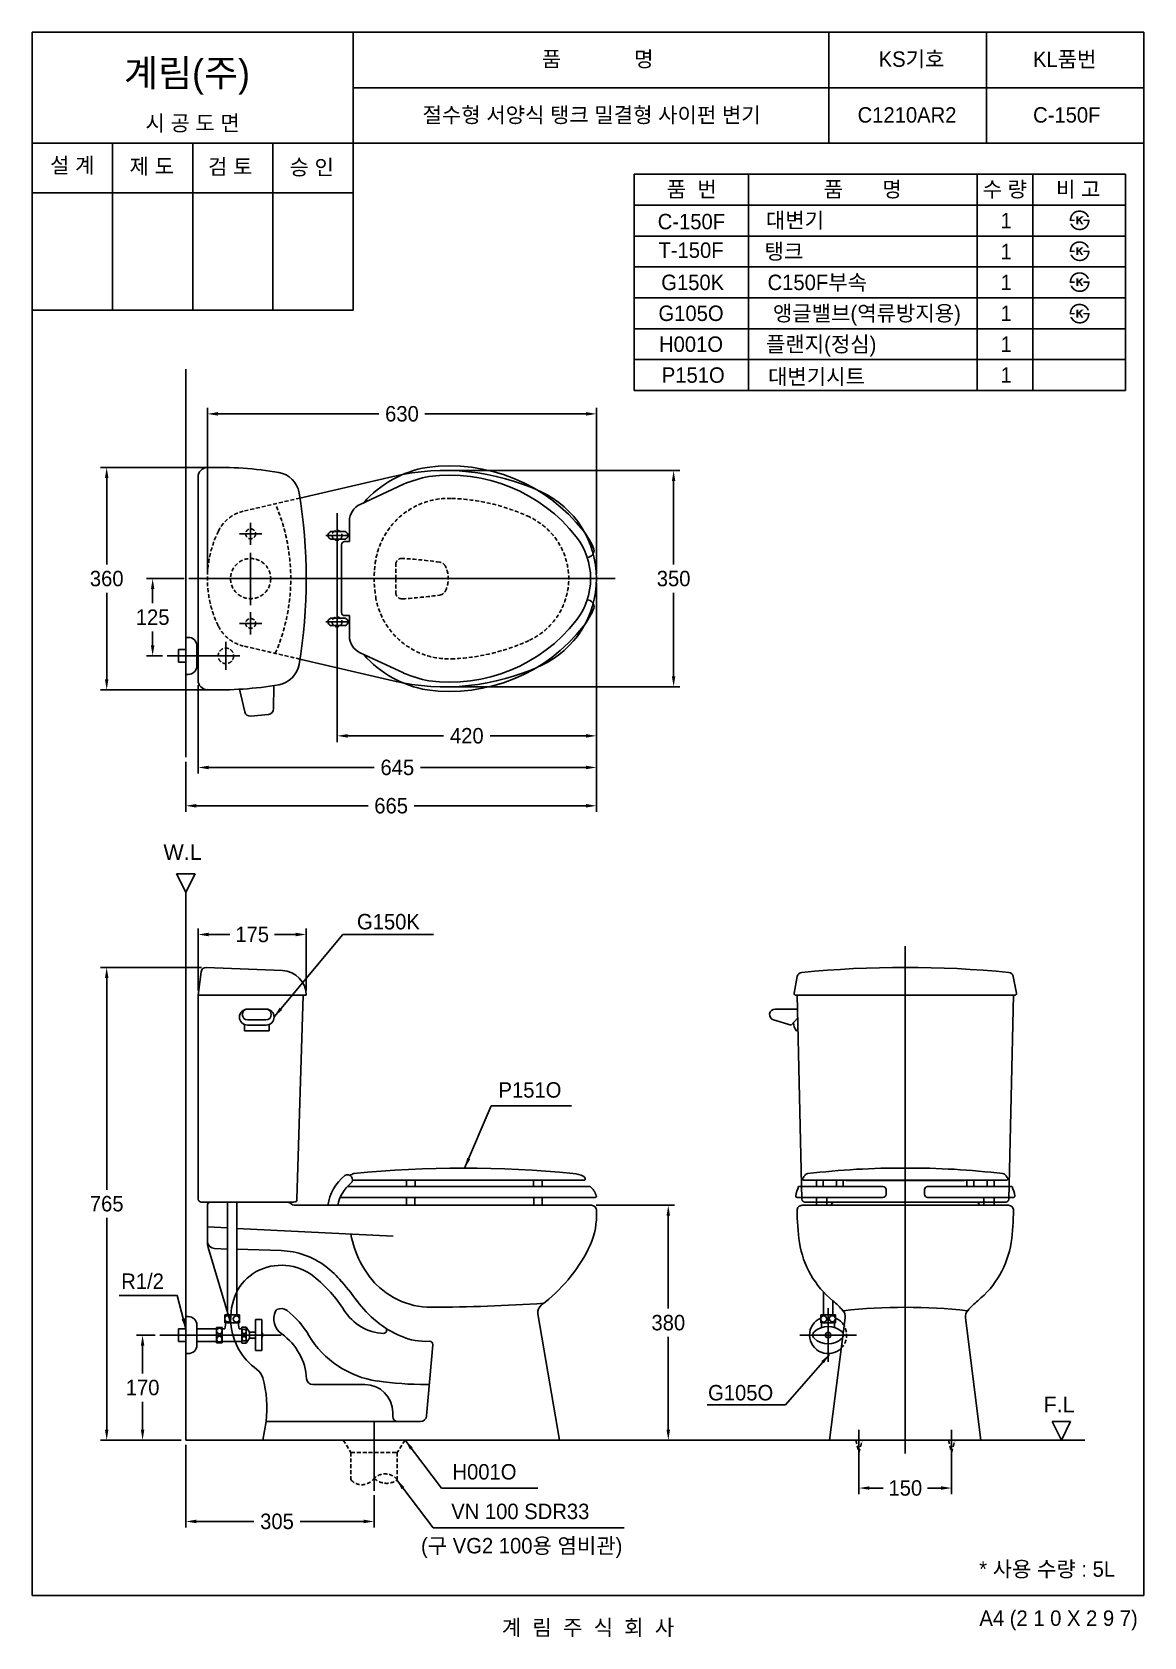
# Model space of a CAD drawing. Header units: millimetres. Extents: x 0 to 1800, y -67 to 2530.
import ezdxf
from ezdxf.enums import TextEntityAlignment as Align
from ezdxf.lldxf.tags import DXFTag

# ---------------------------------------------------------------- set-up
doc = ezdxf.new("R2010")
doc.units = ezdxf.units.MM
doc.linetypes.add('DASHED2', pattern=[9.525, 6.35, -3.175])
for name, color, linetype in [('TEXT', 7, 'Continuous'), ('내부선 및 부속', 4, 'Continuous'), ('도각라인', 255, 'Continuous'), ('외형선', 3, 'Continuous'), ('점선', 6, 'DASHED2'), ('중심선', 1, 'DASHED'), ('치수선', 7, 'Continuous')]:
    doc.layers.add(name, color=color, linetype=linetype)
doc.styles.add('____', font='')
doc.styles.add('타이틀', font='H2GTRM.TTF', dxfattribs={"height": 25})
doc.styles.get('____').set_extended_font_data('굴림')
tags = doc.linetypes.add('DASHDOT', pattern=[70, 31, -13, 13, -13]).pattern_tags.tags
tags[10:11] = [DXFTag(74, 4), DXFTag(75, 0), DXFTag(340, '0'), DXFTag(46, 0.0), DXFTag(50, 0.0), DXFTag(44, 0.0), DXFTag(45, 0.0)]
tags[8:9] = [DXFTag(74, 4), DXFTag(75, 0), DXFTag(340, '0'), DXFTag(46, 0.0), DXFTag(50, 0.0), DXFTag(44, 0.0), DXFTag(45, 0.0)]
tags[6:7] = [DXFTag(74, 4), DXFTag(75, 0), DXFTag(340, '0'), DXFTag(46, 0.0), DXFTag(50, 0.0), DXFTag(44, 0.0), DXFTag(45, 0.0)]
tags[4:5] = [DXFTag(74, 4), DXFTag(75, 0), DXFTag(340, '0'), DXFTag(46, 0.0), DXFTag(50, 0.0), DXFTag(44, 0.0), DXFTag(45, 0.0)]
tags = doc.linetypes.add('DASHED', pattern=[25.72, 12.86, -12.86]).pattern_tags.tags
tags[6:7] = [DXFTag(74, 4), DXFTag(75, 0), DXFTag(340, '0'), DXFTag(46, 0.0), DXFTag(50, 0.0), DXFTag(44, 0.0), DXFTag(45, 0.0)]
tags[4:5] = [DXFTag(74, 4), DXFTag(75, 0), DXFTag(340, '0'), DXFTag(46, 0.0), DXFTag(50, 0.0), DXFTag(44, 0.0), DXFTag(45, 0.0)]
doc.dimstyles.new('MSADIM', dxfattribs={"dimtxt": 33, "dimasz": 17, "dimexe": 10, "dimexo": 7.5, "dimgap": 10, "dimtad": 0, "dimtih": 1, "dimtoh": 1, "dimdec": 0, "dimzin": 1, "dimdsep": 46, "dimtxsty": '____', "dimcen": 11.25, "dimadec": 0, "dimazin": 0, "dimtfac": 1, "dimtdec": 0, "dimtix": 1, "dimtmove": 0, "dimatfit": 3, "dimfxl": 1, "dimtolj": 1, "dimtzin": 1, "dimarcsym": 0})

msp = doc.modelspace()

# ---------------------------------------------------------------- texts
at = {"layer": 'TEXT', "style": '타이틀'}
for s, p in [('품             명', (915.7, 2486.4)), ('KS기호', (1423.8, 2486.3)), ('KL품번', (1671.8, 2486.1)), ('시 공 도 면', (259.9, 2382.7)), ('절수형 서양식 탱크 밀결형 사이펀 변기', (905.8, 2396)), ('C1210AR2', (1416.5, 2396)), ('C-150F', (1675.1, 2396)), ('설 계', (65, 2314.6)), ('제 도', (193.8, 2312.9)), ('검 토', (320.8, 2312.3)), ('승 인', (452.7, 2311.4)), ('품  번', (1067.9, 2275.7)), ('품       명', (1344.8, 2275.7)), ('수 량', (1574.8, 2275.7)), ('비 고', (1693.6, 2275.7)), ('C-150F', (1067.4, 2223.4)), ('대변기', (1235.1, 2225.6)), ('1', (1577, 2225)), ('T-150F', (1066.8, 2177.1)), ('탱크', (1217.2, 2175)), ('1', (1577, 2174.9)), ('G150K', (1069.5, 2125)), ('C150F부속', (1271.2, 2125)), ('1', (1577, 2124.9)), ('G105O', (1066.8, 2075)), ('앵글밸브(역류방지용)', (1351.5, 2075)), ('1', (1577, 2075)), ('H001O', (1066.8, 2025)), ('플랜지(정심)', (1277.5, 2025)), ('1', (1577, 2025)), ('P151O', (1070.4, 1975)), ('대변기시트', (1269.9, 1972.6)), ('1', (1577, 1975)), ('* 사용 수량 : 5L', (1643.3, 42.9)), ('계  림  주  식  회  사', (900, -51.7))]:
    msp.add_text(s, height=25, dxfattribs=at).set_placement(p, align=Align.MIDDLE_CENTER)
msp.add_text('계림(주)', height=44, dxfattribs=at).set_placement((148.7, 2441.8))
msp.add_text('A4 (2 1 0 X 2 9 7)', height=25, dxfattribs=at).set_placement((1790, -36.5), align=Align.MIDDLE_RIGHT)
at = {"layer": 'TEXT', "char_height": 25, "attachment_point": 1, "line_spacing_factor": 0.963855, "style": '타이틀'}
for s, insert, width in [('\\fArial;W.L', (212.6, 1215.5), 248.993), ('\\A1;G150K', (526, 1103), 248.993), ('\\A1;P151O', (755.1, 830.7), 248.993), ('\\A1;R1/2', (144.3, 521.2), 361.787), ('\\A1; G105O', (1085.3, 340.8), 248.993), ('\\fArial;F.L', (1637.4, 321.7), 248.993), ('\\A1; H001O', (671.5, 212.8), 361.787), ('\\A1;VN 100 SDR33', (678.6, 148.7), 379.657), ('\\A1;(구 VG2 100{\\fGulim|b0|i0|c129|p50;용 염비관)}', (629.7, 93.2), 379.657)]:
    msp.add_mtext(s, dxfattribs=dict(at, insert=insert, width=width))

# ---------------------------------------------------------------- blocks, each defined once
blk = doc.blocks.new('*D2')
at = {"layer": '치수선', "color": 0, "linetype": 'Continuous', "lineweight": -2, "transparency": 16777216}
for p, q in [((913.3, 631.5), (1040, 631.5)), ((1030, 614.5), (1030, 464.3)), ((1030, 268.5), (1030, 418.6)), ((861.3, 251.5), (1040, 251.5))]:
    blk.add_line(p, q, dxfattribs=at)
at = {"layer": '치수선', "color": 0, "linetype": 'Continuous', "transparency": 16777216}
for points in [[(1027.1, 614.5), (1032.8, 614.5), (1030, 631.5)], [(1027.1, 268.5), (1032.8, 268.5), (1030, 251.5)]]:
    blk.add_solid(points, dxfattribs=at)
at = {"layer": '치수선', "color": 0, "linetype": 'Continuous', "transparency": 16777216, "insert": (1030, 441.5), "char_height": 25, "attachment_point": 5, "style": '____'}
blk.add_mtext('\\A1;380', dxfattribs=at)
blk = doc.blocks.new('*D13')
at = {"layer": '치수선', "color": 0, "linetype": 'Continuous', "lineweight": -2, "transparency": 16777216}
for p, q in [((199.3, 421.5), (168.9, 421.5)), ((178.9, 404.5), (178.9, 359.3)), ((178.9, 268.5), (178.9, 313.6)), ((241.3, 251.5), (168.9, 251.5))]:
    blk.add_line(p, q, dxfattribs=at)
at = {"layer": '치수선', "color": 0, "linetype": 'Continuous', "transparency": 16777216}
for points in [[(176.1, 404.5), (181.7, 404.5), (178.9, 421.5)], [(176.1, 268.5), (181.7, 268.5), (178.9, 251.5)]]:
    blk.add_solid(points, dxfattribs=at)
at = {"layer": '치수선', "color": 0, "linetype": 'Continuous', "transparency": 16777216, "insert": (178.9, 336.5), "char_height": 25, "attachment_point": 5, "style": '____'}
blk.add_mtext('\\A1;170', dxfattribs=at)
blk = doc.blocks.new('*D14')
at = {"layer": '치수선', "color": 0, "linetype": 'Continuous', "lineweight": -2, "transparency": 16777216}
for p, q in [((248.8, 244), (248.8, 109.9)), ((553.8, 162.2), (553.8, 109.9)), ((265.8, 119.9), (359.2, 119.9)), ((536.8, 119.9), (433.9, 119.9))]:
    blk.add_line(p, q, dxfattribs=at)
at = {"layer": '치수선', "color": 0, "linetype": 'Continuous', "transparency": 16777216}
for points in [[(265.8, 122.8), (265.8, 117.1), (248.8, 119.9)], [(536.8, 122.8), (536.8, 117.1), (553.8, 119.9)]]:
    blk.add_solid(points, dxfattribs=at)
at = {"layer": '치수선', "color": 0, "linetype": 'Continuous', "transparency": 16777216, "insert": (396.5, 119.9), "char_height": 25, "attachment_point": 5, "style": '____'}
blk.add_mtext('\\A1;305', dxfattribs=at)
blk = doc.blocks.new('*D3')
at = {"layer": '치수선', "color": 0, "linetype": 'Continuous', "lineweight": -2, "transparency": 16777216}
for p, q in [((1338.7, 224), (1338.7, 164)), ((1488.7, 224), (1488.7, 164)), ((1355.7, 174), (1377.8, 174)), ((1471.7, 174), (1449.6, 174))]:
    blk.add_line(p, q, dxfattribs=at)
at = {"layer": '치수선', "color": 0, "linetype": 'Continuous', "transparency": 16777216}
for points in [[(1355.7, 176.8), (1355.7, 171.2), (1338.7, 174)], [(1471.7, 176.8), (1471.7, 171.2), (1488.7, 174)]]:
    blk.add_solid(points, dxfattribs=at)
at = {"layer": '치수선', "color": 0, "linetype": 'Continuous', "transparency": 16777216, "insert": (1413.7, 174), "char_height": 25, "attachment_point": 5, "style": '____'}
blk.add_mtext('\\A1;150', dxfattribs=at)
blk = doc.blocks.new('*D4')
at = {"layer": '치수선', "color": 0, "linetype": 'Continuous', "lineweight": -2, "transparency": 16777216}
for p, q in [((913.8, 1638.1), (913.8, 1381.2)), ((493.8, 1550.1), (493.8, 1381.2)), ((510.8, 1391.2), (666.1, 1391.2)), ((896.8, 1391.2), (741.5, 1391.2))]:
    blk.add_line(p, q, dxfattribs=at)
at = {"layer": '치수선', "color": 0, "linetype": 'Continuous', "transparency": 16777216}
for points in [[(510.8, 1394), (510.8, 1388.3), (493.8, 1391.2)], [(896.8, 1394), (896.8, 1388.3), (913.8, 1391.2)]]:
    blk.add_solid(points, dxfattribs=at)
at = {"layer": '치수선', "color": 0, "linetype": 'Continuous', "transparency": 16777216, "insert": (703.8, 1391.2), "char_height": 25, "attachment_point": 5, "style": '____'}
blk.add_mtext('\\A1;420', dxfattribs=at)
blk = doc.blocks.new('*D5')
at = {"layer": '치수선', "color": 0, "linetype": 'Continuous', "lineweight": -2, "transparency": 16777216}
for p, q in [((913.8, 1638.1), (913.8, 1330)), ((268.8, 1473.4), (268.8, 1330)), ((285.8, 1340), (554, 1340)), ((896.8, 1340), (628.6, 1340))]:
    blk.add_line(p, q, dxfattribs=at)
at = {"layer": '치수선', "color": 0, "linetype": 'Continuous', "transparency": 16777216}
for points in [[(285.8, 1342.8), (285.8, 1337.2), (268.8, 1340)], [(896.8, 1342.8), (896.8, 1337.2), (913.8, 1340)]]:
    blk.add_solid(points, dxfattribs=at)
at = {"layer": '치수선', "color": 0, "linetype": 'Continuous', "transparency": 16777216, "insert": (591.3, 1340), "char_height": 25, "attachment_point": 5, "style": '____'}
blk.add_mtext('\\A1;645', dxfattribs=at)
blk = doc.blocks.new('*D6')
at = {"layer": '치수선', "color": 0, "linetype": 'Continuous', "lineweight": -2, "transparency": 16777216}
for p, q in [((913.8, 1638.1), (913.8, 1268)), ((248.8, 1349.4), (248.8, 1268)), ((265.8, 1278), (544, 1278)), ((896.8, 1278), (618.6, 1278))]:
    blk.add_line(p, q, dxfattribs=at)
at = {"layer": '치수선', "color": 0, "linetype": 'Continuous', "transparency": 16777216}
for points in [[(265.8, 1280.9), (265.8, 1275.2), (248.8, 1278)], [(896.8, 1280.9), (896.8, 1275.2), (913.8, 1278)]]:
    blk.add_solid(points, dxfattribs=at)
at = {"layer": '치수선', "color": 0, "linetype": 'Continuous', "transparency": 16777216, "insert": (581.3, 1278), "char_height": 25, "attachment_point": 5, "style": '____'}
blk.add_mtext('\\A1;665', dxfattribs=at)
blk = doc.blocks.new('*D7')
at = {"layer": '치수선', "color": 0, "linetype": 'Continuous', "lineweight": -2, "transparency": 16777216}
for p, q in [((675.8, 1820.6), (1048.6, 1820.6)), ((1038.6, 1803.6), (1038.6, 1668.4)), ((1038.6, 1487.6), (1038.6, 1622.8)), ((675.8, 1470.6), (1048.6, 1470.6))]:
    blk.add_line(p, q, dxfattribs=at)
at = {"layer": '치수선', "color": 0, "linetype": 'Continuous', "transparency": 16777216}
for points in [[(1035.8, 1803.6), (1041.4, 1803.6), (1038.6, 1820.6)], [(1035.8, 1487.6), (1041.4, 1487.6), (1038.6, 1470.6)]]:
    blk.add_solid(points, dxfattribs=at)
at = {"layer": '치수선', "color": 0, "linetype": 'Continuous', "transparency": 16777216, "insert": (1038.6, 1645.6), "char_height": 25, "attachment_point": 5, "style": '____'}
blk.add_mtext('\\A1;350', dxfattribs=at)
blk = doc.blocks.new('*D8')
at = {"layer": '치수선', "color": 0, "linetype": 'Continuous', "lineweight": -2, "transparency": 16777216}
for p, q in [((283.8, 1653.1), (283.8, 1922.2)), ((913.8, 1653.1), (913.8, 1922.2)), ((300.8, 1912.2), (561.5, 1912.2)), ((896.8, 1912.2), (636.1, 1912.2))]:
    blk.add_line(p, q, dxfattribs=at)
at = {"layer": '치수선', "color": 0, "linetype": 'Continuous', "transparency": 16777216}
for points in [[(300.8, 1915.1), (300.8, 1909.4), (283.8, 1912.2)], [(896.8, 1915.1), (896.8, 1909.4), (913.8, 1912.2)]]:
    blk.add_solid(points, dxfattribs=at)
at = {"layer": '치수선', "color": 0, "linetype": 'Continuous', "transparency": 16777216, "insert": (598.8, 1912.2), "char_height": 25, "attachment_point": 5, "style": '____'}
blk.add_mtext('\\A1;630', dxfattribs=at)
blk = doc.blocks.new('*D9')
at = {"layer": '치수선', "color": 0, "linetype": 'Continuous', "lineweight": -2, "transparency": 16777216}
for p, q in [((246.3, 1645.6), (185.2, 1645.6)), ((195.2, 1628.6), (195.2, 1606)), ((195.2, 1537.6), (195.2, 1560.3)), ((211.3, 1520.6), (185.2, 1520.6))]:
    blk.add_line(p, q, dxfattribs=at)
at = {"layer": '치수선', "color": 0, "linetype": 'Continuous', "transparency": 16777216}
for points in [[(192.4, 1628.6), (198, 1628.6), (195.2, 1645.6)], [(192.4, 1537.6), (198, 1537.6), (195.2, 1520.6)]]:
    blk.add_solid(points, dxfattribs=at)
at = {"layer": '치수선', "color": 0, "linetype": 'Continuous', "transparency": 16777216, "insert": (195.2, 1583.1), "char_height": 25, "attachment_point": 5, "style": '____'}
blk.add_mtext('\\A1;125', dxfattribs=at)
blk = doc.blocks.new('*D10')
at = {"layer": '치수선', "color": 0, "linetype": 'Continuous', "lineweight": -2, "transparency": 16777216}
for p, q in [((295, 1825.6), (110.8, 1825.6)), ((120.8, 1808.6), (120.8, 1668.4)), ((120.8, 1482.6), (120.8, 1622.8)), ((295, 1465.6), (110.8, 1465.6))]:
    blk.add_line(p, q, dxfattribs=at)
at = {"layer": '치수선', "color": 0, "linetype": 'Continuous', "transparency": 16777216}
for points in [[(118, 1808.6), (123.6, 1808.6), (120.8, 1825.6)], [(118, 1482.6), (123.6, 1482.6), (120.8, 1465.6)]]:
    blk.add_solid(points, dxfattribs=at)
at = {"layer": '치수선', "color": 0, "linetype": 'Continuous', "transparency": 16777216, "insert": (120.8, 1645.6), "char_height": 25, "attachment_point": 5, "style": '____'}
blk.add_mtext('\\A1;360', dxfattribs=at)
blk = doc.blocks.new('*D11')
at = {"layer": '치수선', "color": 0, "linetype": 'Continuous', "lineweight": -2, "transparency": 16777216}
for p, q in [((274.3, 1016.5), (110.8, 1016.5)), ((120.8, 999.5), (120.8, 656.8)), ((120.8, 268.5), (120.8, 611.1)), ((241.3, 251.5), (110.8, 251.5))]:
    blk.add_line(p, q, dxfattribs=at)
at = {"layer": '치수선', "color": 0, "linetype": 'Continuous', "transparency": 16777216}
for points in [[(118, 999.5), (123.6, 999.5), (120.8, 1016.5)], [(118, 268.5), (123.6, 268.5), (120.8, 251.5)]]:
    blk.add_solid(points, dxfattribs=at)
at = {"layer": '치수선', "color": 0, "linetype": 'Continuous', "transparency": 16777216, "insert": (120.8, 634), "char_height": 25, "attachment_point": 5, "style": '____'}
blk.add_mtext('\\A1;765', dxfattribs=at)
blk = doc.blocks.new('*D12')
at = {"layer": '치수선', "color": 0, "linetype": 'Continuous', "lineweight": -2, "transparency": 16777216}
for p, q in [((268.8, 979), (268.8, 1079.7)), ((285.8, 1069.7), (320.4, 1069.7)), ((426.8, 1069.7), (392.3, 1069.7)), ((443.8, 979), (443.8, 1079.7))]:
    blk.add_line(p, q, dxfattribs=at)
at = {"layer": '치수선', "color": 0, "linetype": 'Continuous', "transparency": 16777216}
for points in [[(285.8, 1072.6), (285.8, 1066.9), (268.8, 1069.7)], [(426.8, 1072.6), (426.8, 1066.9), (443.8, 1069.7)]]:
    blk.add_solid(points, dxfattribs=at)
at = {"layer": '치수선', "color": 0, "linetype": 'Continuous', "transparency": 16777216, "insert": (356.3, 1069.7), "char_height": 25, "attachment_point": 5, "style": '____'}
blk.add_mtext('\\A1;175', dxfattribs=at)

# ---------------------------------------------------------------- dimensions: what is measured, and where the dimension line sits
at = {"layer": '치수선', "linetype": 'Continuous'}
for base, p1, p2, picture, middle in [((913.8, 1912.2), (283.8, 1645.6), (913.8, 1645.6), '*D8', (598.8, 1912.2)), ((248.8, 1278), (913.8, 1645.6), (248.8, 1356.9), '*D6', (581.3, 1278)), ((268.8, 1340), (913.8, 1645.6), (268.8, 1480.9), '*D5', (591.3, 1340)), ((493.8, 1391.2), (913.8, 1645.6), (493.8, 1557.6), '*D4', (703.8, 1391.2)), ((443.8, 1069.7), (268.8, 971.5), (443.8, 971.5), '*D12', (356.3, 1069.7)), ((1488.7, 174), (1338.7, 231.5), (1488.7, 231.5), '*D3', (1413.7, 174))]:
    dim = msp.add_linear_dim(base=base, p1=p1, p2=p2, dimstyle='MSADIM', override={"dimtxt": 25}, dxfattribs=at)
    dim.commit()
    dim.dimension.update_dxf_attribs({"geometry": picture, "text_midpoint": middle})
for base, p1, p2, picture, middle in [((120.8, 1825.6), (302.5, 1465.6), (302.5, 1825.6), '*D10', (120.8, 1645.6)), ((1038.6, 1470.6), (668.3, 1820.6), (668.3, 1470.6), '*D7', (1038.6, 1645.6)), ((195.2, 1520.6), (253.8, 1645.6), (218.8, 1520.6), '*D9', (195.2, 1583.1)), ((120.8, 1016.5), (248.8, 251.5), (281.8, 1016.5), '*D11', (120.8, 634)), ((1030, 631.5), (853.8, 251.5), (905.8, 631.5), '*D2', (1030, 441.5)), ((178.9, 251.5), (206.8, 421.5), (248.8, 251.5), '*D13', (178.9, 336.5))]:
    dim = msp.add_linear_dim(base=base, p1=p1, p2=p2, angle=90, dimstyle='MSADIM', override={"dimtxt": 25}, dxfattribs=at)
    dim.commit()
    dim.dimension.update_dxf_attribs({"geometry": picture, "text_midpoint": middle})
dim = msp.add_linear_dim(base=(553.8, 119.9), p1=(248.8, 251.5), p2=(553.8, 169.7), dimstyle='MSADIM', override={"dimtxt": 25}, dxfattribs=at)
dim.commit()
dim.dimension.update_dxf_attribs({"geometry": '*D14', "text_midpoint": (396.5, 119.9), "dimtype": 160})

# ---------------------------------------------------------------- hatches: boundary and pattern name
at = {"layer": 'TEXT'}
for points in [[(1679.9, 2224.2), (1679.8, 2224.6), (1679.8, 2225), (1679.8, 2225.4), (1679.8, 2225.8), (1679.8, 2226.2), (1679.9, 2226.6), (1679.9, 2227), (1679.9, 2227.4), (1680, 2227.8), (1680, 2228.2), (1680.1, 2228.6), (1680.2, 2229), (1680.3, 2229.4), (1680.4, 2229.8), (1680.5, 2230.1), (1680.6, 2230.5), (1680.7, 2230.9), (1680.8, 2231.3), (1681, 2231.7), (1681.1, 2232), (1681.3, 2232.4), (1681.4, 2232.7), (1681.6, 2233.1), (1681.8, 2233.4), (1682, 2233.8), (1682.1, 2234.1), (1682.4, 2234.4), (1682.6, 2234.8), (1682.8, 2235.1), (1683, 2235.4), (1683.2, 2235.7), (1683.8, 2236.3), (1684, 2236.6), (1684.3, 2236.9), (1684.6, 2237.2), (1684.9, 2237.5), (1685.2, 2237.8), (1685.5, 2238), (1685.8, 2238.3), (1686.1, 2238.5), (1686.4, 2238.7), (1686.8, 2239), (1687.1, 2239.2), (1687.4, 2239.4), (1687.8, 2239.6), (1688.2, 2239.8), (1688.5, 2239.9), (1688.9, 2240.1), (1689.3, 2240.3), (1689.7, 2240.5), (1690.2, 2240.6), (1690.6, 2240.7), (1691, 2240.9), (1691.5, 2241), (1691.9, 2241.1), (1692.4, 2241.2), (1692.8, 2241.2), (1693.3, 2241.3), (1693.8, 2241.4), (1694.2, 2241.4), (1694.7, 2241.4), (1695.2, 2241.5), (1695.7, 2241.5), (1696.5, 2241.5), (1696.8, 2241.4), (1697.2, 2241.4), (1697.6, 2241.4), (1697.9, 2241.3), (1698.3, 2241.3), (1698.6, 2241.2), (1699, 2241.2), (1699.3, 2241.1), (1699.7, 2241), (1700, 2241), (1700.4, 2240.9), (1700.7, 2240.8), (1701, 2240.7), (1701.4, 2240.6), (1701.7, 2240.5), (1702, 2240.4), (1702.3, 2240.2), (1702.6, 2240.1), (1702.9, 2240), (1703.2, 2239.8), (1703.5, 2239.7), (1703.8, 2239.5), (1704.1, 2239.4), (1704.4, 2239.2), (1704.7, 2239), (1705, 2238.9), (1705.2, 2238.7), (1705.5, 2238.5), (1705.8, 2238.3), (1706.1, 2238.1), (1706.5, 2237.7), (1706.9, 2237.4), (1707.3, 2237), (1707.7, 2236.6), (1708, 2236.2), (1708.4, 2235.8), (1708.7, 2235.4), (1709.1, 2234.9), (1709.4, 2234.5), (1709.7, 2234), (1710, 2233.5), (1710.3, 2233), (1710.5, 2232.5), (1710.8, 2232), (1711, 2231.5), (1711.3, 2230.9), (1711.3, 2230.9), (1708.2, 2230.9), (1708.2, 2230.9), (1708.1, 2231.1), (1708, 2231.3), (1708, 2231.4), (1707.9, 2231.6), (1707.8, 2231.8), (1707.7, 2232), (1707.7, 2232.1), (1707.6, 2232.3), (1707.5, 2232.5), (1707.4, 2232.6), (1707.3, 2232.8), (1707.2, 2233), (1707.1, 2233.1), (1707, 2233.3), (1706.9, 2233.5), (1706.7, 2233.6), (1706.6, 2233.8), (1706.5, 2233.9), (1706.2, 2234.3), (1705.9, 2234.6), (1705.6, 2234.9), (1705.3, 2235.2), (1705, 2235.5), (1704.7, 2235.8), (1704.3, 2236.1), (1704.1, 2236.3), (1703.8, 2236.4), (1703.6, 2236.6), (1703.4, 2236.8), (1703.1, 2236.9), (1702.9, 2237.1), (1702.6, 2237.2), (1702.4, 2237.4), (1702.2, 2237.5), (1701.9, 2237.6), (1701.7, 2237.7), (1701.4, 2237.8), (1701.2, 2238), (1700.9, 2238.1), (1700.6, 2238.2), (1700.4, 2238.3), (1700.1, 2238.3), (1699.9, 2238.4), (1699.6, 2238.5), (1699.3, 2238.6), (1699.1, 2238.6), (1698.8, 2238.7), (1698.5, 2238.7), (1698.2, 2238.8), (1698, 2238.8), (1697.7, 2238.9), (1697.4, 2238.9), (1697.1, 2238.9), (1696.8, 2239), (1696.5, 2239), (1696.3, 2239), (1696, 2239), (1695.6, 2239), (1695.3, 2239), (1694.9, 2238.9), (1694.6, 2238.9), (1694.3, 2238.9), (1693.9, 2238.9), (1693.6, 2238.8), (1693.3, 2238.8), (1693, 2238.7), (1692.7, 2238.7), (1692.3, 2238.6), (1692, 2238.5), (1691.7, 2238.4), (1691.4, 2238.3), (1691.1, 2238.2), (1690.9, 2238.1), (1690.6, 2238), (1690.3, 2237.9), (1690, 2237.8), (1689.7, 2237.7), (1689.4, 2237.5), (1689.2, 2237.4), (1688.9, 2237.3), (1688.7, 2237.1), (1688.4, 2236.9), (1688.1, 2236.8), (1687.9, 2236.6), (1687.6, 2236.4), (1687.4, 2236.2), (1687.2, 2236), (1686.9, 2235.8), (1686.7, 2235.6), (1686.5, 2235.4), (1686.2, 2235.2), (1686, 2235), (1685.8, 2234.7), (1685.6, 2234.5), (1685.4, 2234.3), (1685.2, 2234), (1685, 2233.8), (1684.8, 2233.5), (1684.7, 2233.3), (1684.5, 2233), (1684.3, 2232.7), (1684.2, 2232.5), (1684, 2232.2), (1683.9, 2231.9), (1683.8, 2231.6), (1683.7, 2231.3), (1683.5, 2231.1), (1683.4, 2230.8), (1683.3, 2230.5), (1683.2, 2230.2), (1683.1, 2229.8), (1683, 2229.5), (1683, 2229.2), (1682.9, 2228.9), (1682.8, 2228.6), (1682.8, 2228.2), (1682.7, 2227.9), (1682.7, 2227.6), (1682.7, 2227.2), (1682.6, 2226.9), (1682.6, 2226.5), (1682.6, 2226.5), (1687.8, 2226.5), (1687.8, 2226.5), (1687.8, 2226.5), (1687.8, 2224.2), (1687.8, 2224.2), (1687.8, 2224.2), (1679.9, 2224.2)], [(1712, 2226.5), (1712, 2226.1), (1712, 2225.6), (1712, 2225.2), (1712, 2224.8), (1711.9, 2224.3), (1711.9, 2223.9), (1711.9, 2223.5), (1711.8, 2223.1), (1711.7, 2222.7), (1711.6, 2222.2), (1711.6, 2221.8), (1711.5, 2221.4), (1711.3, 2221), (1711.2, 2220.6), (1711.1, 2220.2), (1711, 2219.8), (1710.8, 2219.4), (1710.7, 2219), (1710.5, 2218.7), (1710.4, 2218.3), (1710.2, 2217.9), (1710, 2217.6), (1709.8, 2217.2), (1709.6, 2216.9), (1709.4, 2216.5), (1709.2, 2216.2), (1709, 2215.9), (1708.8, 2215.5), (1708.5, 2215.2), (1708.3, 2214.9), (1708, 2214.6), (1707.8, 2214.3), (1707.5, 2214), (1707.2, 2213.7), (1707, 2213.5), (1706.7, 2213.2), (1706.4, 2212.9), (1706.1, 2212.7), (1705.8, 2212.4), (1705.5, 2212.2), (1705.2, 2212), (1704.8, 2211.8), (1704.5, 2211.6), (1704.2, 2211.4), (1703.8, 2211.2), (1703.5, 2211), (1703.1, 2210.8), (1702.8, 2210.7), (1702.4, 2210.5), (1702.1, 2210.3), (1701.7, 2210.2), (1701.3, 2210.1), (1700.9, 2209.9), (1700.5, 2209.8), (1700.2, 2209.7), (1699.8, 2209.6), (1699.4, 2209.6), (1699, 2209.5), (1698.6, 2209.4), (1698.2, 2209.4), (1697.8, 2209.4), (1697.4, 2209.3), (1697, 2209.3), (1696.6, 2209.3), (1695.9, 2209.3), (1695.3, 2209.3), (1694.6, 2209.4), (1694, 2209.5), (1693.3, 2209.5), (1693, 2209.6), (1692.7, 2209.7), (1692.4, 2209.7), (1692.1, 2209.8), (1691.8, 2209.9), (1691.5, 2209.9), (1691.2, 2210), (1691, 2210.1), (1690.7, 2210.2), (1690.4, 2210.3), (1690.1, 2210.4), (1689.8, 2210.5), (1689.5, 2210.6), (1689.3, 2210.7), (1689, 2210.9), (1688.7, 2211), (1688.5, 2211.1), (1688.2, 2211.3), (1687.9, 2211.4), (1687.7, 2211.6), (1687.4, 2211.7), (1686.9, 2212), (1686.6, 2212.2), (1686.4, 2212.4), (1686.1, 2212.6), (1685.9, 2212.8), (1685.6, 2213), (1685.4, 2213.2), (1685.1, 2213.4), (1684.9, 2213.6), (1684.7, 2213.8), (1684.5, 2214.1), (1684.2, 2214.3), (1684, 2214.5), (1683.8, 2214.8), (1683.6, 2215), (1683.4, 2215.2), (1683.2, 2215.5), (1683, 2215.8), (1682.8, 2216), (1682.6, 2216.3), (1682.5, 2216.6), (1682.3, 2216.8), (1682.1, 2217.1), (1681.9, 2217.4), (1681.8, 2217.7), (1681.6, 2218), (1681.5, 2218.3), (1681.3, 2218.6), (1681, 2219.2), (1680.8, 2219.9), (1680.8, 2219.9), (1683.7, 2219.9), (1683.7, 2219.9), (1683.9, 2219.4), (1684.2, 2219), (1684.4, 2218.6), (1684.6, 2218.2), (1684.9, 2217.9), (1685.1, 2217.5), (1685.4, 2217.1), (1685.7, 2216.8), (1685.9, 2216.5), (1686.2, 2216.1), (1686.5, 2215.8), (1686.8, 2215.5), (1687.1, 2215.2), (1687.4, 2215), (1687.7, 2214.7), (1688, 2214.5), (1688.2, 2214.3), (1688.4, 2214.1), (1688.7, 2214), (1688.9, 2213.8), (1689.1, 2213.7), (1689.4, 2213.5), (1689.6, 2213.4), (1689.9, 2213.2), (1690.1, 2213.1), (1690.4, 2213), (1690.6, 2212.9), (1690.9, 2212.8), (1691.1, 2212.7), (1691.4, 2212.6), (1691.7, 2212.5), (1691.9, 2212.4), (1692.2, 2212.3), (1692.5, 2212.3), (1692.7, 2212.2), (1693, 2212.1), (1693.3, 2212.1), (1693.6, 2212), (1693.9, 2212), (1694.2, 2212), (1694.5, 2211.9), (1694.8, 2211.9), (1695.1, 2211.9), (1695.4, 2211.9), (1695.7, 2211.9), (1696, 2211.9), (1696.3, 2211.9), (1697.1, 2211.9), (1697.4, 2211.9), (1697.7, 2212), (1698, 2212), (1698.2, 2212), (1698.5, 2212), (1698.7, 2212.1), (1699, 2212.1), (1699.3, 2212.2), (1699.5, 2212.2), (1699.8, 2212.3), (1700, 2212.4), (1700.3, 2212.5), (1700.5, 2212.5), (1700.8, 2212.6), (1701, 2212.7), (1701.3, 2212.8), (1701.5, 2212.9), (1701.8, 2213), (1702, 2213.1), (1702.3, 2213.3), (1702.5, 2213.4), (1702.7, 2213.5), (1703, 2213.7), (1703.2, 2213.8), (1703.4, 2213.9), (1703.7, 2214.1), (1703.9, 2214.3), (1704.1, 2214.4), (1704.3, 2214.6), (1704.6, 2214.8), (1704.8, 2215), (1705.1, 2215.2), (1705.3, 2215.4), (1705.6, 2215.7), (1705.8, 2215.9), (1706, 2216.1), (1706.2, 2216.4), (1706.4, 2216.6), (1706.6, 2216.9), (1706.8, 2217.1), (1707, 2217.4), (1707.2, 2217.7), (1707.3, 2218), (1707.5, 2218.2), (1707.7, 2218.5), (1707.8, 2218.8), (1708, 2219.1), (1708.1, 2219.4), (1708.2, 2219.7), (1708.3, 2220), (1708.4, 2220.4), (1708.6, 2220.7), (1708.7, 2221), (1708.7, 2221.3), (1708.8, 2221.7), (1708.9, 2222), (1709, 2222.4), (1709, 2222.7), (1709.1, 2223.1), (1709.1, 2223.4), (1709.2, 2223.8), (1709.2, 2224.2), (1709.2, 2224.2), (1701.8, 2224.2), (1701.8, 2224.2), (1701.8, 2224.2), (1701.8, 2226.5), (1701.8, 2226.5), (1701.8, 2226.5), (1712, 2226.5)], [(1693.6, 2227.2), (1698.4, 2231.6), (1702.3, 2231.6), (1696.9, 2226.6), (1701.9, 2219.1), (1698.6, 2219.1), (1695, 2224.8), (1693.6, 2223.6), (1693.6, 2219.1), (1690.7, 2219.1), (1690.7, 2231.7), (1693.6, 2231.7)], [(1679.9, 2174.2), (1679.8, 2174.6), (1679.8, 2175), (1679.8, 2175.4), (1679.8, 2175.8), (1679.8, 2176.2), (1679.9, 2176.6), (1679.9, 2177), (1679.9, 2177.4), (1680, 2177.8), (1680, 2178.2), (1680.1, 2178.6), (1680.2, 2179), (1680.3, 2179.4), (1680.4, 2179.8), (1680.5, 2180.1), (1680.6, 2180.5), (1680.7, 2180.9), (1680.8, 2181.3), (1681, 2181.7), (1681.1, 2182), (1681.3, 2182.4), (1681.4, 2182.7), (1681.6, 2183.1), (1681.8, 2183.4), (1682, 2183.8), (1682.1, 2184.1), (1682.4, 2184.4), (1682.6, 2184.8), (1682.8, 2185.1), (1683, 2185.4), (1683.2, 2185.7), (1683.8, 2186.3), (1684, 2186.6), (1684.3, 2186.9), (1684.6, 2187.2), (1684.9, 2187.5), (1685.2, 2187.8), (1685.5, 2188), (1685.8, 2188.3), (1686.1, 2188.5), (1686.4, 2188.7), (1686.8, 2189), (1687.1, 2189.2), (1687.4, 2189.4), (1687.8, 2189.6), (1688.2, 2189.8), (1688.5, 2189.9), (1688.9, 2190.1), (1689.3, 2190.3), (1689.7, 2190.5), (1690.2, 2190.6), (1690.6, 2190.7), (1691, 2190.9), (1691.5, 2191), (1691.9, 2191.1), (1692.4, 2191.2), (1692.8, 2191.2), (1693.3, 2191.3), (1693.8, 2191.4), (1694.2, 2191.4), (1694.7, 2191.4), (1695.2, 2191.5), (1695.7, 2191.5), (1696.5, 2191.5), (1696.8, 2191.4), (1697.2, 2191.4), (1697.6, 2191.4), (1697.9, 2191.3), (1698.3, 2191.3), (1698.6, 2191.2), (1699, 2191.2), (1699.3, 2191.1), (1699.7, 2191), (1700, 2191), (1700.4, 2190.9), (1700.7, 2190.8), (1701, 2190.7), (1701.4, 2190.6), (1701.7, 2190.5), (1702, 2190.4), (1702.3, 2190.2), (1702.6, 2190.1), (1702.9, 2190), (1703.2, 2189.8), (1703.5, 2189.7), (1703.8, 2189.5), (1704.1, 2189.4), (1704.4, 2189.2), (1704.7, 2189), (1705, 2188.9), (1705.2, 2188.7), (1705.5, 2188.5), (1705.8, 2188.3), (1706.1, 2188.1), (1706.5, 2187.7), (1706.9, 2187.4), (1707.3, 2187), (1707.7, 2186.6), (1708, 2186.2), (1708.4, 2185.8), (1708.7, 2185.4), (1709.1, 2184.9), (1709.4, 2184.5), (1709.7, 2184), (1710, 2183.5), (1710.3, 2183), (1710.5, 2182.5), (1710.8, 2182), (1711, 2181.5), (1711.3, 2180.9), (1711.3, 2180.9), (1708.2, 2180.9), (1708.2, 2180.9), (1708.1, 2181.1), (1708, 2181.3), (1708, 2181.4), (1707.9, 2181.6), (1707.8, 2181.8), (1707.7, 2182), (1707.7, 2182.1), (1707.6, 2182.3), (1707.5, 2182.5), (1707.4, 2182.6), (1707.3, 2182.8), (1707.2, 2183), (1707.1, 2183.1), (1707, 2183.3), (1706.9, 2183.5), (1706.7, 2183.6), (1706.6, 2183.8), (1706.5, 2183.9), (1706.2, 2184.3), (1705.9, 2184.6), (1705.6, 2184.9), (1705.3, 2185.2), (1705, 2185.5), (1704.7, 2185.8), (1704.3, 2186.1), (1704.1, 2186.3), (1703.8, 2186.4), (1703.6, 2186.6), (1703.4, 2186.8), (1703.1, 2186.9), (1702.9, 2187.1), (1702.6, 2187.2), (1702.4, 2187.4), (1702.2, 2187.5), (1701.9, 2187.6), (1701.7, 2187.7), (1701.4, 2187.8), (1701.2, 2188), (1700.9, 2188.1), (1700.6, 2188.2), (1700.4, 2188.3), (1700.1, 2188.3), (1699.9, 2188.4), (1699.6, 2188.5), (1699.3, 2188.6), (1699.1, 2188.6), (1698.8, 2188.7), (1698.5, 2188.7), (1698.2, 2188.8), (1698, 2188.8), (1697.7, 2188.9), (1697.4, 2188.9), (1697.1, 2188.9), (1696.8, 2189), (1696.5, 2189), (1696.3, 2189), (1696, 2189), (1695.6, 2189), (1695.3, 2189), (1694.9, 2188.9), (1694.6, 2188.9), (1694.3, 2188.9), (1693.9, 2188.9), (1693.6, 2188.8), (1693.3, 2188.8), (1693, 2188.7), (1692.7, 2188.7), (1692.3, 2188.6), (1692, 2188.5), (1691.7, 2188.4), (1691.4, 2188.3), (1691.1, 2188.2), (1690.9, 2188.1), (1690.6, 2188), (1690.3, 2187.9), (1690, 2187.8), (1689.7, 2187.7), (1689.4, 2187.5), (1689.2, 2187.4), (1688.9, 2187.3), (1688.7, 2187.1), (1688.4, 2186.9), (1688.1, 2186.8), (1687.9, 2186.6), (1687.6, 2186.4), (1687.4, 2186.2), (1687.2, 2186), (1686.9, 2185.8), (1686.7, 2185.6), (1686.5, 2185.4), (1686.2, 2185.2), (1686, 2185), (1685.8, 2184.7), (1685.6, 2184.5), (1685.4, 2184.3), (1685.2, 2184), (1685, 2183.8), (1684.8, 2183.5), (1684.7, 2183.3), (1684.5, 2183), (1684.3, 2182.7), (1684.2, 2182.5), (1684, 2182.2), (1683.9, 2181.9), (1683.8, 2181.6), (1683.7, 2181.3), (1683.5, 2181.1), (1683.4, 2180.8), (1683.3, 2180.5), (1683.2, 2180.2), (1683.1, 2179.8), (1683, 2179.5), (1683, 2179.2), (1682.9, 2178.9), (1682.8, 2178.6), (1682.8, 2178.2), (1682.7, 2177.9), (1682.7, 2177.6), (1682.7, 2177.2), (1682.6, 2176.9), (1682.6, 2176.5), (1682.6, 2176.5), (1687.8, 2176.5), (1687.8, 2176.5), (1687.8, 2176.5), (1687.8, 2174.2), (1687.8, 2174.2), (1687.8, 2174.2), (1679.9, 2174.2)], [(1693.6, 2177.2), (1698.4, 2181.6), (1702.3, 2181.6), (1696.9, 2176.6), (1701.9, 2169.1), (1698.6, 2169.1), (1695, 2174.8), (1693.6, 2173.6), (1693.6, 2169.1), (1690.7, 2169.1), (1690.7, 2181.7), (1693.6, 2181.7)], [(1712, 2176.5), (1712, 2176.1), (1712, 2175.6), (1712, 2175.2), (1712, 2174.8), (1711.9, 2174.3), (1711.9, 2173.9), (1711.9, 2173.5), (1711.8, 2173.1), (1711.7, 2172.7), (1711.6, 2172.2), (1711.6, 2171.8), (1711.5, 2171.4), (1711.3, 2171), (1711.2, 2170.6), (1711.1, 2170.2), (1711, 2169.8), (1710.8, 2169.4), (1710.7, 2169), (1710.5, 2168.7), (1710.4, 2168.3), (1710.2, 2167.9), (1710, 2167.6), (1709.8, 2167.2), (1709.6, 2166.9), (1709.4, 2166.5), (1709.2, 2166.2), (1709, 2165.9), (1708.8, 2165.5), (1708.5, 2165.2), (1708.3, 2164.9), (1708, 2164.6), (1707.8, 2164.3), (1707.5, 2164), (1707.2, 2163.7), (1707, 2163.5), (1706.7, 2163.2), (1706.4, 2162.9), (1706.1, 2162.7), (1705.8, 2162.4), (1705.5, 2162.2), (1705.2, 2162), (1704.8, 2161.8), (1704.5, 2161.6), (1704.2, 2161.4), (1703.8, 2161.2), (1703.5, 2161), (1703.1, 2160.8), (1702.8, 2160.7), (1702.4, 2160.5), (1702.1, 2160.3), (1701.7, 2160.2), (1701.3, 2160.1), (1700.9, 2159.9), (1700.5, 2159.8), (1700.2, 2159.7), (1699.8, 2159.6), (1699.4, 2159.6), (1699, 2159.5), (1698.6, 2159.4), (1698.2, 2159.4), (1697.8, 2159.4), (1697.4, 2159.3), (1697, 2159.3), (1696.6, 2159.3), (1695.9, 2159.3), (1695.3, 2159.3), (1694.6, 2159.4), (1694, 2159.5), (1693.3, 2159.5), (1693, 2159.6), (1692.7, 2159.7), (1692.4, 2159.7), (1692.1, 2159.8), (1691.8, 2159.9), (1691.5, 2159.9), (1691.2, 2160), (1691, 2160.1), (1690.7, 2160.2), (1690.4, 2160.3), (1690.1, 2160.4), (1689.8, 2160.5), (1689.5, 2160.6), (1689.3, 2160.7), (1689, 2160.9), (1688.7, 2161), (1688.5, 2161.1), (1688.2, 2161.3), (1687.9, 2161.4), (1687.7, 2161.6), (1687.4, 2161.7), (1686.9, 2162), (1686.6, 2162.2), (1686.4, 2162.4), (1686.1, 2162.6), (1685.9, 2162.8), (1685.6, 2163), (1685.4, 2163.2), (1685.1, 2163.4), (1684.9, 2163.6), (1684.7, 2163.8), (1684.5, 2164.1), (1684.2, 2164.3), (1684, 2164.5), (1683.8, 2164.8), (1683.6, 2165), (1683.4, 2165.2), (1683.2, 2165.5), (1683, 2165.8), (1682.8, 2166), (1682.6, 2166.3), (1682.5, 2166.6), (1682.3, 2166.8), (1682.1, 2167.1), (1681.9, 2167.4), (1681.8, 2167.7), (1681.6, 2168), (1681.5, 2168.3), (1681.3, 2168.6), (1681, 2169.2), (1680.8, 2169.9), (1680.8, 2169.9), (1683.7, 2169.9), (1683.7, 2169.9), (1683.9, 2169.4), (1684.2, 2169), (1684.4, 2168.6), (1684.6, 2168.2), (1684.9, 2167.9), (1685.1, 2167.5), (1685.4, 2167.1), (1685.7, 2166.8), (1685.9, 2166.5), (1686.2, 2166.1), (1686.5, 2165.8), (1686.8, 2165.5), (1687.1, 2165.2), (1687.4, 2165), (1687.7, 2164.7), (1688, 2164.5), (1688.2, 2164.3), (1688.4, 2164.1), (1688.7, 2164), (1688.9, 2163.8), (1689.1, 2163.7), (1689.4, 2163.5), (1689.6, 2163.4), (1689.9, 2163.2), (1690.1, 2163.1), (1690.4, 2163), (1690.6, 2162.9), (1690.9, 2162.8), (1691.1, 2162.7), (1691.4, 2162.6), (1691.7, 2162.5), (1691.9, 2162.4), (1692.2, 2162.3), (1692.5, 2162.3), (1692.7, 2162.2), (1693, 2162.1), (1693.3, 2162.1), (1693.6, 2162), (1693.9, 2162), (1694.2, 2162), (1694.5, 2161.9), (1694.8, 2161.9), (1695.1, 2161.9), (1695.4, 2161.9), (1695.7, 2161.9), (1696, 2161.9), (1696.3, 2161.9), (1697.1, 2161.9), (1697.4, 2161.9), (1697.7, 2162), (1698, 2162), (1698.2, 2162), (1698.5, 2162), (1698.7, 2162.1), (1699, 2162.1), (1699.3, 2162.2), (1699.5, 2162.2), (1699.8, 2162.3), (1700, 2162.4), (1700.3, 2162.5), (1700.5, 2162.5), (1700.8, 2162.6), (1701, 2162.7), (1701.3, 2162.8), (1701.5, 2162.9), (1701.8, 2163), (1702, 2163.1), (1702.3, 2163.3), (1702.5, 2163.4), (1702.7, 2163.5), (1703, 2163.7), (1703.2, 2163.8), (1703.4, 2163.9), (1703.7, 2164.1), (1703.9, 2164.3), (1704.1, 2164.4), (1704.3, 2164.6), (1704.6, 2164.8), (1704.8, 2165), (1705.1, 2165.2), (1705.3, 2165.4), (1705.6, 2165.7), (1705.8, 2165.9), (1706, 2166.1), (1706.2, 2166.4), (1706.4, 2166.6), (1706.6, 2166.9), (1706.8, 2167.1), (1707, 2167.4), (1707.2, 2167.7), (1707.3, 2168), (1707.5, 2168.2), (1707.7, 2168.5), (1707.8, 2168.8), (1708, 2169.1), (1708.1, 2169.4), (1708.2, 2169.7), (1708.3, 2170), (1708.4, 2170.4), (1708.6, 2170.7), (1708.7, 2171), (1708.7, 2171.3), (1708.8, 2171.7), (1708.9, 2172), (1709, 2172.4), (1709, 2172.7), (1709.1, 2173.1), (1709.1, 2173.4), (1709.2, 2173.8), (1709.2, 2174.2), (1709.2, 2174.2), (1701.8, 2174.2), (1701.8, 2174.2), (1701.8, 2174.2), (1701.8, 2176.5), (1701.8, 2176.5), (1701.8, 2176.5), (1712, 2176.5)], [(1679.9, 2124.2), (1679.8, 2124.6), (1679.8, 2125), (1679.8, 2125.4), (1679.8, 2125.8), (1679.8, 2126.2), (1679.9, 2126.6), (1679.9, 2127), (1679.9, 2127.4), (1680, 2127.8), (1680, 2128.2), (1680.1, 2128.6), (1680.2, 2129), (1680.3, 2129.4), (1680.4, 2129.8), (1680.5, 2130.1), (1680.6, 2130.5), (1680.7, 2130.9), (1680.8, 2131.3), (1681, 2131.7), (1681.1, 2132), (1681.3, 2132.4), (1681.4, 2132.7), (1681.6, 2133.1), (1681.8, 2133.4), (1682, 2133.8), (1682.1, 2134.1), (1682.4, 2134.4), (1682.6, 2134.8), (1682.8, 2135.1), (1683, 2135.4), (1683.2, 2135.7), (1683.8, 2136.3), (1684, 2136.6), (1684.3, 2136.9), (1684.6, 2137.2), (1684.9, 2137.5), (1685.2, 2137.8), (1685.5, 2138), (1685.8, 2138.3), (1686.1, 2138.5), (1686.4, 2138.7), (1686.8, 2139), (1687.1, 2139.2), (1687.4, 2139.4), (1687.8, 2139.6), (1688.2, 2139.8), (1688.5, 2139.9), (1688.9, 2140.1), (1689.3, 2140.3), (1689.7, 2140.5), (1690.2, 2140.6), (1690.6, 2140.7), (1691, 2140.9), (1691.5, 2141), (1691.9, 2141.1), (1692.4, 2141.2), (1692.8, 2141.2), (1693.3, 2141.3), (1693.8, 2141.4), (1694.2, 2141.4), (1694.7, 2141.4), (1695.2, 2141.5), (1695.7, 2141.5), (1696.5, 2141.5), (1696.8, 2141.4), (1697.2, 2141.4), (1697.6, 2141.4), (1697.9, 2141.3), (1698.3, 2141.3), (1698.6, 2141.2), (1699, 2141.2), (1699.3, 2141.1), (1699.7, 2141), (1700, 2141), (1700.4, 2140.9), (1700.7, 2140.8), (1701, 2140.7), (1701.4, 2140.6), (1701.7, 2140.5), (1702, 2140.4), (1702.3, 2140.2), (1702.6, 2140.1), (1702.9, 2140), (1703.2, 2139.8), (1703.5, 2139.7), (1703.8, 2139.5), (1704.1, 2139.4), (1704.4, 2139.2), (1704.7, 2139), (1705, 2138.9), (1705.2, 2138.7), (1705.5, 2138.5), (1705.8, 2138.3), (1706.1, 2138.1), (1706.5, 2137.7), (1706.9, 2137.4), (1707.3, 2137), (1707.7, 2136.6), (1708, 2136.2), (1708.4, 2135.8), (1708.7, 2135.4), (1709.1, 2134.9), (1709.4, 2134.5), (1709.7, 2134), (1710, 2133.5), (1710.3, 2133), (1710.5, 2132.5), (1710.8, 2132), (1711, 2131.5), (1711.3, 2130.9), (1711.3, 2130.9), (1708.2, 2130.9), (1708.2, 2130.9), (1708.1, 2131.1), (1708, 2131.3), (1708, 2131.4), (1707.9, 2131.6), (1707.8, 2131.8), (1707.7, 2132), (1707.7, 2132.1), (1707.6, 2132.3), (1707.5, 2132.5), (1707.4, 2132.6), (1707.3, 2132.8), (1707.2, 2133), (1707.1, 2133.1), (1707, 2133.3), (1706.9, 2133.5), (1706.7, 2133.6), (1706.6, 2133.8), (1706.5, 2133.9), (1706.2, 2134.3), (1705.9, 2134.6), (1705.6, 2134.9), (1705.3, 2135.2), (1705, 2135.5), (1704.7, 2135.8), (1704.3, 2136.1), (1704.1, 2136.3), (1703.8, 2136.4), (1703.6, 2136.6), (1703.4, 2136.8), (1703.1, 2136.9), (1702.9, 2137.1), (1702.6, 2137.2), (1702.4, 2137.4), (1702.2, 2137.5), (1701.9, 2137.6), (1701.7, 2137.7), (1701.4, 2137.8), (1701.2, 2138), (1700.9, 2138.1), (1700.6, 2138.2), (1700.4, 2138.3), (1700.1, 2138.3), (1699.9, 2138.4), (1699.6, 2138.5), (1699.3, 2138.6), (1699.1, 2138.6), (1698.8, 2138.7), (1698.5, 2138.7), (1698.2, 2138.8), (1698, 2138.8), (1697.7, 2138.9), (1697.4, 2138.9), (1697.1, 2138.9), (1696.8, 2139), (1696.5, 2139), (1696.3, 2139), (1696, 2139), (1695.6, 2139), (1695.3, 2139), (1694.9, 2138.9), (1694.6, 2138.9), (1694.3, 2138.9), (1693.9, 2138.9), (1693.6, 2138.8), (1693.3, 2138.8), (1693, 2138.7), (1692.7, 2138.7), (1692.3, 2138.6), (1692, 2138.5), (1691.7, 2138.4), (1691.4, 2138.3), (1691.1, 2138.2), (1690.9, 2138.1), (1690.6, 2138), (1690.3, 2137.9), (1690, 2137.8), (1689.7, 2137.7), (1689.4, 2137.5), (1689.2, 2137.4), (1688.9, 2137.3), (1688.7, 2137.1), (1688.4, 2136.9), (1688.1, 2136.8), (1687.9, 2136.6), (1687.6, 2136.4), (1687.4, 2136.2), (1687.2, 2136), (1686.9, 2135.8), (1686.7, 2135.6), (1686.5, 2135.4), (1686.2, 2135.2), (1686, 2135), (1685.8, 2134.7), (1685.6, 2134.5), (1685.4, 2134.3), (1685.2, 2134), (1685, 2133.8), (1684.8, 2133.5), (1684.7, 2133.3), (1684.5, 2133), (1684.3, 2132.7), (1684.2, 2132.5), (1684, 2132.2), (1683.9, 2131.9), (1683.8, 2131.6), (1683.7, 2131.3), (1683.5, 2131.1), (1683.4, 2130.8), (1683.3, 2130.5), (1683.2, 2130.2), (1683.1, 2129.8), (1683, 2129.5), (1683, 2129.2), (1682.9, 2128.9), (1682.8, 2128.6), (1682.8, 2128.2), (1682.7, 2127.9), (1682.7, 2127.6), (1682.7, 2127.2), (1682.6, 2126.9), (1682.6, 2126.5), (1682.6, 2126.5), (1687.8, 2126.5), (1687.8, 2126.5), (1687.8, 2126.5), (1687.8, 2124.2), (1687.8, 2124.2), (1687.8, 2124.2), (1679.9, 2124.2)], [(1693.6, 2127.2), (1698.4, 2131.6), (1702.3, 2131.6), (1696.9, 2126.6), (1701.9, 2119.1), (1698.6, 2119.1), (1695, 2124.8), (1693.6, 2123.6), (1693.6, 2119.1), (1690.7, 2119.1), (1690.7, 2131.7), (1693.6, 2131.7)], [(1712, 2126.5), (1712, 2126.1), (1712, 2125.6), (1712, 2125.2), (1712, 2124.8), (1711.9, 2124.3), (1711.9, 2123.9), (1711.9, 2123.5), (1711.8, 2123.1), (1711.7, 2122.7), (1711.6, 2122.2), (1711.6, 2121.8), (1711.5, 2121.4), (1711.3, 2121), (1711.2, 2120.6), (1711.1, 2120.2), (1711, 2119.8), (1710.8, 2119.4), (1710.7, 2119), (1710.5, 2118.7), (1710.4, 2118.3), (1710.2, 2117.9), (1710, 2117.6), (1709.8, 2117.2), (1709.6, 2116.9), (1709.4, 2116.5), (1709.2, 2116.2), (1709, 2115.9), (1708.8, 2115.5), (1708.5, 2115.2), (1708.3, 2114.9), (1708, 2114.6), (1707.8, 2114.3), (1707.5, 2114), (1707.2, 2113.7), (1707, 2113.5), (1706.7, 2113.2), (1706.4, 2112.9), (1706.1, 2112.7), (1705.8, 2112.4), (1705.5, 2112.2), (1705.2, 2112), (1704.8, 2111.8), (1704.5, 2111.6), (1704.2, 2111.4), (1703.8, 2111.2), (1703.5, 2111), (1703.1, 2110.8), (1702.8, 2110.7), (1702.4, 2110.5), (1702.1, 2110.3), (1701.7, 2110.2), (1701.3, 2110.1), (1700.9, 2109.9), (1700.5, 2109.8), (1700.2, 2109.7), (1699.8, 2109.6), (1699.4, 2109.6), (1699, 2109.5), (1698.6, 2109.4), (1698.2, 2109.4), (1697.8, 2109.4), (1697.4, 2109.3), (1697, 2109.3), (1696.6, 2109.3), (1695.9, 2109.3), (1695.3, 2109.3), (1694.6, 2109.4), (1694, 2109.5), (1693.3, 2109.5), (1693, 2109.6), (1692.7, 2109.7), (1692.4, 2109.7), (1692.1, 2109.8), (1691.8, 2109.9), (1691.5, 2109.9), (1691.2, 2110), (1691, 2110.1), (1690.7, 2110.2), (1690.4, 2110.3), (1690.1, 2110.4), (1689.8, 2110.5), (1689.5, 2110.6), (1689.3, 2110.7), (1689, 2110.9), (1688.7, 2111), (1688.5, 2111.1), (1688.2, 2111.3), (1687.9, 2111.4), (1687.7, 2111.6), (1687.4, 2111.7), (1686.9, 2112), (1686.6, 2112.2), (1686.4, 2112.4), (1686.1, 2112.6), (1685.9, 2112.8), (1685.6, 2113), (1685.4, 2113.2), (1685.1, 2113.4), (1684.9, 2113.6), (1684.7, 2113.8), (1684.5, 2114.1), (1684.2, 2114.3), (1684, 2114.5), (1683.8, 2114.8), (1683.6, 2115), (1683.4, 2115.2), (1683.2, 2115.5), (1683, 2115.8), (1682.8, 2116), (1682.6, 2116.3), (1682.5, 2116.6), (1682.3, 2116.8), (1682.1, 2117.1), (1681.9, 2117.4), (1681.8, 2117.7), (1681.6, 2118), (1681.5, 2118.3), (1681.3, 2118.6), (1681, 2119.2), (1680.8, 2119.9), (1680.8, 2119.9), (1683.7, 2119.9), (1683.7, 2119.9), (1683.9, 2119.4), (1684.2, 2119), (1684.4, 2118.6), (1684.6, 2118.2), (1684.9, 2117.9), (1685.1, 2117.5), (1685.4, 2117.1), (1685.7, 2116.8), (1685.9, 2116.5), (1686.2, 2116.1), (1686.5, 2115.8), (1686.8, 2115.5), (1687.1, 2115.2), (1687.4, 2115), (1687.7, 2114.7), (1688, 2114.5), (1688.2, 2114.3), (1688.4, 2114.1), (1688.7, 2114), (1688.9, 2113.8), (1689.1, 2113.7), (1689.4, 2113.5), (1689.6, 2113.4), (1689.9, 2113.2), (1690.1, 2113.1), (1690.4, 2113), (1690.6, 2112.9), (1690.9, 2112.8), (1691.1, 2112.7), (1691.4, 2112.6), (1691.7, 2112.5), (1691.9, 2112.4), (1692.2, 2112.3), (1692.5, 2112.3), (1692.7, 2112.2), (1693, 2112.1), (1693.3, 2112.1), (1693.6, 2112), (1693.9, 2112), (1694.2, 2112), (1694.5, 2111.9), (1694.8, 2111.9), (1695.1, 2111.9), (1695.4, 2111.9), (1695.7, 2111.9), (1696, 2111.9), (1696.3, 2111.9), (1697.1, 2111.9), (1697.4, 2111.9), (1697.7, 2112), (1698, 2112), (1698.2, 2112), (1698.5, 2112), (1698.7, 2112.1), (1699, 2112.1), (1699.3, 2112.2), (1699.5, 2112.2), (1699.8, 2112.3), (1700, 2112.4), (1700.3, 2112.5), (1700.5, 2112.5), (1700.8, 2112.6), (1701, 2112.7), (1701.3, 2112.8), (1701.5, 2112.9), (1701.8, 2113), (1702, 2113.1), (1702.3, 2113.3), (1702.5, 2113.4), (1702.7, 2113.5), (1703, 2113.7), (1703.2, 2113.8), (1703.4, 2113.9), (1703.7, 2114.1), (1703.9, 2114.3), (1704.1, 2114.4), (1704.3, 2114.6), (1704.6, 2114.8), (1704.8, 2115), (1705.1, 2115.2), (1705.3, 2115.4), (1705.6, 2115.7), (1705.8, 2115.9), (1706, 2116.1), (1706.2, 2116.4), (1706.4, 2116.6), (1706.6, 2116.9), (1706.8, 2117.1), (1707, 2117.4), (1707.2, 2117.7), (1707.3, 2118), (1707.5, 2118.2), (1707.7, 2118.5), (1707.8, 2118.8), (1708, 2119.1), (1708.1, 2119.4), (1708.2, 2119.7), (1708.3, 2120), (1708.4, 2120.4), (1708.6, 2120.7), (1708.7, 2121), (1708.7, 2121.3), (1708.8, 2121.7), (1708.9, 2122), (1709, 2122.4), (1709, 2122.7), (1709.1, 2123.1), (1709.1, 2123.4), (1709.2, 2123.8), (1709.2, 2124.2), (1709.2, 2124.2), (1701.8, 2124.2), (1701.8, 2124.2), (1701.8, 2124.2), (1701.8, 2126.5), (1701.8, 2126.5), (1701.8, 2126.5), (1712, 2126.5)], [(1679.9, 2073.2), (1679.8, 2073.6), (1679.8, 2074), (1679.8, 2074.4), (1679.8, 2074.8), (1679.8, 2075.2), (1679.9, 2075.6), (1679.9, 2076), (1679.9, 2076.4), (1680, 2076.8), (1680, 2077.2), (1680.1, 2077.6), (1680.2, 2078), (1680.3, 2078.4), (1680.4, 2078.8), (1680.5, 2079.1), (1680.6, 2079.5), (1680.7, 2079.9), (1680.8, 2080.3), (1681, 2080.7), (1681.1, 2081), (1681.3, 2081.4), (1681.4, 2081.8), (1681.6, 2082.1), (1681.8, 2082.5), (1682, 2082.8), (1682.1, 2083.1), (1682.4, 2083.5), (1682.6, 2083.8), (1682.8, 2084.1), (1683, 2084.4), (1683.2, 2084.7), (1683.8, 2085.3), (1684, 2085.6), (1684.3, 2085.9), (1684.6, 2086.2), (1684.9, 2086.5), (1685.2, 2086.8), (1685.5, 2087), (1685.8, 2087.3), (1686.1, 2087.5), (1686.4, 2087.7), (1686.8, 2088), (1687.1, 2088.2), (1687.4, 2088.4), (1687.8, 2088.6), (1688.2, 2088.8), (1688.5, 2089), (1688.9, 2089.1), (1689.3, 2089.3), (1689.7, 2089.5), (1690.2, 2089.6), (1690.6, 2089.7), (1691, 2089.9), (1691.5, 2090), (1691.9, 2090.1), (1692.4, 2090.2), (1692.8, 2090.3), (1693.3, 2090.3), (1693.8, 2090.4), (1694.2, 2090.4), (1694.7, 2090.5), (1695.2, 2090.5), (1695.7, 2090.5), (1696.5, 2090.5), (1696.8, 2090.4), (1697.2, 2090.4), (1697.6, 2090.4), (1697.9, 2090.3), (1698.3, 2090.3), (1698.6, 2090.2), (1699, 2090.2), (1699.3, 2090.1), (1699.7, 2090.1), (1700, 2090), (1700.4, 2089.9), (1700.7, 2089.8), (1701, 2089.7), (1701.4, 2089.6), (1701.7, 2089.5), (1702, 2089.4), (1702.3, 2089.3), (1702.6, 2089.1), (1702.9, 2089), (1703.2, 2088.8), (1703.5, 2088.7), (1703.8, 2088.5), (1704.1, 2088.4), (1704.4, 2088.2), (1704.7, 2088), (1705, 2087.9), (1705.2, 2087.7), (1705.5, 2087.5), (1705.8, 2087.3), (1706.1, 2087.1), (1706.5, 2086.7), (1706.9, 2086.4), (1707.3, 2086), (1707.7, 2085.6), (1708, 2085.2), (1708.4, 2084.8), (1708.7, 2084.4), (1709.1, 2083.9), (1709.4, 2083.5), (1709.7, 2083), (1710, 2082.5), (1710.3, 2082), (1710.5, 2081.5), (1710.8, 2081), (1711, 2080.5), (1711.3, 2079.9), (1711.3, 2079.9), (1708.2, 2079.9), (1708.2, 2079.9), (1708.1, 2080.1), (1708, 2080.3), (1708, 2080.4), (1707.9, 2080.6), (1707.8, 2080.8), (1707.7, 2081), (1707.7, 2081.1), (1707.6, 2081.3), (1707.5, 2081.5), (1707.4, 2081.6), (1707.3, 2081.8), (1707.2, 2082), (1707.1, 2082.1), (1707, 2082.3), (1706.9, 2082.5), (1706.7, 2082.6), (1706.6, 2082.8), (1706.5, 2082.9), (1706.2, 2083.3), (1705.9, 2083.6), (1705.6, 2083.9), (1705.3, 2084.2), (1705, 2084.5), (1704.7, 2084.8), (1704.3, 2085.1), (1704.1, 2085.3), (1703.8, 2085.4), (1703.6, 2085.6), (1703.4, 2085.8), (1703.1, 2085.9), (1702.9, 2086.1), (1702.6, 2086.2), (1702.4, 2086.4), (1702.2, 2086.5), (1701.9, 2086.6), (1701.7, 2086.7), (1701.4, 2086.9), (1701.2, 2087), (1700.9, 2087.1), (1700.6, 2087.2), (1700.4, 2087.3), (1700.1, 2087.4), (1699.9, 2087.4), (1699.6, 2087.5), (1699.3, 2087.6), (1699.1, 2087.6), (1698.8, 2087.7), (1698.5, 2087.8), (1698.2, 2087.8), (1698, 2087.8), (1697.7, 2087.9), (1697.4, 2087.9), (1697.1, 2087.9), (1696.8, 2088), (1696.5, 2088), (1696.3, 2088), (1696, 2088), (1695.6, 2088), (1695.3, 2088), (1694.9, 2088), (1694.6, 2087.9), (1694.3, 2087.9), (1693.9, 2087.9), (1693.6, 2087.8), (1693.3, 2087.8), (1693, 2087.7), (1692.7, 2087.7), (1692.3, 2087.6), (1692, 2087.5), (1691.7, 2087.4), (1691.4, 2087.3), (1691.1, 2087.3), (1690.9, 2087.2), (1690.6, 2087), (1690.3, 2086.9), (1690, 2086.8), (1689.7, 2086.7), (1689.4, 2086.5), (1689.2, 2086.4), (1688.9, 2086.3), (1688.7, 2086.1), (1688.4, 2085.9), (1688.1, 2085.8), (1687.9, 2085.6), (1687.6, 2085.4), (1687.4, 2085.2), (1687.2, 2085.1), (1686.9, 2084.9), (1686.7, 2084.6), (1686.5, 2084.4), (1686.2, 2084.2), (1686, 2084), (1685.8, 2083.8), (1685.6, 2083.5), (1685.4, 2083.3), (1685.2, 2083), (1685, 2082.8), (1684.8, 2082.5), (1684.7, 2082.3), (1684.5, 2082), (1684.3, 2081.7), (1684.2, 2081.5), (1684, 2081.2), (1683.9, 2080.9), (1683.8, 2080.6), (1683.7, 2080.4), (1683.5, 2080.1), (1683.4, 2079.8), (1683.3, 2079.5), (1683.2, 2079.2), (1683.1, 2078.9), (1683, 2078.5), (1683, 2078.2), (1682.9, 2077.9), (1682.8, 2077.6), (1682.8, 2077.2), (1682.7, 2076.9), (1682.7, 2076.6), (1682.7, 2076.2), (1682.6, 2075.9), (1682.6, 2075.5), (1682.6, 2075.5), (1687.8, 2075.5), (1687.8, 2075.5), (1687.8, 2075.5), (1687.8, 2073.2), (1687.8, 2073.2), (1687.8, 2073.2), (1679.9, 2073.2)], [(1693.6, 2076.2), (1698.4, 2080.6), (1702.3, 2080.6), (1696.9, 2075.6), (1701.9, 2068.1), (1698.6, 2068.1), (1695, 2073.8), (1693.6, 2072.6), (1693.6, 2068.1), (1690.7, 2068.1), (1690.7, 2080.7), (1693.6, 2080.7)], [(1712, 2075.5), (1712, 2075.1), (1712, 2074.7), (1712, 2074.2), (1712, 2073.8), (1711.9, 2073.4), (1711.9, 2072.9), (1711.9, 2072.5), (1711.8, 2072.1), (1711.7, 2071.7), (1711.6, 2071.2), (1711.6, 2070.8), (1711.5, 2070.4), (1711.3, 2070), (1711.2, 2069.6), (1711.1, 2069.2), (1711, 2068.8), (1710.8, 2068.4), (1710.7, 2068), (1710.5, 2067.7), (1710.4, 2067.3), (1710.2, 2066.9), (1710, 2066.6), (1709.8, 2066.2), (1709.6, 2065.9), (1709.4, 2065.5), (1709.2, 2065.2), (1709, 2064.9), (1708.8, 2064.6), (1708.5, 2064.2), (1708.3, 2063.9), (1708, 2063.6), (1707.8, 2063.3), (1707.5, 2063), (1707.2, 2062.7), (1707, 2062.5), (1706.7, 2062.2), (1706.4, 2061.9), (1706.1, 2061.7), (1705.8, 2061.5), (1705.5, 2061.2), (1705.2, 2061), (1704.8, 2060.8), (1704.5, 2060.6), (1704.2, 2060.4), (1703.8, 2060.2), (1703.5, 2060), (1703.1, 2059.8), (1702.8, 2059.7), (1702.4, 2059.5), (1702.1, 2059.4), (1701.7, 2059.2), (1701.3, 2059.1), (1700.9, 2059), (1700.5, 2058.8), (1700.2, 2058.7), (1699.8, 2058.7), (1699.4, 2058.6), (1699, 2058.5), (1698.6, 2058.5), (1698.2, 2058.4), (1697.8, 2058.4), (1697.4, 2058.3), (1697, 2058.3), (1696.6, 2058.3), (1695.9, 2058.3), (1695.3, 2058.4), (1694.6, 2058.4), (1694, 2058.5), (1693.3, 2058.6), (1693, 2058.6), (1692.7, 2058.7), (1692.4, 2058.7), (1692.1, 2058.8), (1691.8, 2058.9), (1691.5, 2058.9), (1691.2, 2059), (1691, 2059.1), (1690.7, 2059.2), (1690.4, 2059.3), (1690.1, 2059.4), (1689.8, 2059.5), (1689.5, 2059.6), (1689.3, 2059.7), (1689, 2059.9), (1688.7, 2060), (1688.5, 2060.1), (1688.2, 2060.3), (1687.9, 2060.4), (1687.7, 2060.6), (1687.4, 2060.7), (1686.9, 2061.1), (1686.6, 2061.2), (1686.4, 2061.4), (1686.1, 2061.6), (1685.9, 2061.8), (1685.6, 2062), (1685.4, 2062.2), (1685.1, 2062.4), (1684.9, 2062.6), (1684.7, 2062.8), (1684.5, 2063.1), (1684.2, 2063.3), (1684, 2063.5), (1683.8, 2063.8), (1683.6, 2064), (1683.4, 2064.3), (1683.2, 2064.5), (1683, 2064.8), (1682.8, 2065), (1682.6, 2065.3), (1682.5, 2065.6), (1682.3, 2065.8), (1682.1, 2066.1), (1681.9, 2066.4), (1681.8, 2066.7), (1681.6, 2067), (1681.5, 2067.3), (1681.3, 2067.6), (1681, 2068.2), (1680.8, 2068.9), (1680.8, 2068.9), (1683.7, 2068.9), (1683.7, 2068.9), (1683.9, 2068.5), (1684.2, 2068), (1684.4, 2067.6), (1684.6, 2067.2), (1684.9, 2066.9), (1685.1, 2066.5), (1685.4, 2066.1), (1685.7, 2065.8), (1685.9, 2065.5), (1686.2, 2065.1), (1686.5, 2064.8), (1686.8, 2064.5), (1687.1, 2064.3), (1687.4, 2064), (1687.7, 2063.7), (1688, 2063.5), (1688.2, 2063.3), (1688.4, 2063.1), (1688.7, 2063), (1688.9, 2062.8), (1689.1, 2062.7), (1689.4, 2062.5), (1689.6, 2062.4), (1689.9, 2062.3), (1690.1, 2062.1), (1690.4, 2062), (1690.6, 2061.9), (1690.9, 2061.8), (1691.1, 2061.7), (1691.4, 2061.6), (1691.7, 2061.5), (1691.9, 2061.4), (1692.2, 2061.4), (1692.5, 2061.3), (1692.7, 2061.2), (1693, 2061.2), (1693.3, 2061.1), (1693.6, 2061.1), (1693.9, 2061), (1694.2, 2061), (1694.5, 2061), (1694.8, 2060.9), (1695.1, 2060.9), (1695.4, 2060.9), (1695.7, 2060.9), (1696, 2060.9), (1696.3, 2060.9), (1697.1, 2060.9), (1697.4, 2060.9), (1697.7, 2061), (1698, 2061), (1698.2, 2061), (1698.5, 2061.1), (1698.7, 2061.1), (1699, 2061.1), (1699.3, 2061.2), (1699.5, 2061.3), (1699.8, 2061.3), (1700, 2061.4), (1700.3, 2061.5), (1700.5, 2061.5), (1700.8, 2061.6), (1701, 2061.7), (1701.3, 2061.8), (1701.5, 2061.9), (1701.8, 2062), (1702, 2062.2), (1702.3, 2062.3), (1702.5, 2062.4), (1702.7, 2062.5), (1703, 2062.7), (1703.2, 2062.8), (1703.4, 2063), (1703.7, 2063.1), (1703.9, 2063.3), (1704.1, 2063.4), (1704.3, 2063.6), (1704.6, 2063.8), (1704.8, 2064), (1705.1, 2064.2), (1705.3, 2064.4), (1705.6, 2064.7), (1705.8, 2064.9), (1706, 2065.1), (1706.2, 2065.4), (1706.4, 2065.6), (1706.6, 2065.9), (1706.8, 2066.2), (1707, 2066.4), (1707.2, 2066.7), (1707.3, 2067), (1707.5, 2067.3), (1707.7, 2067.5), (1707.8, 2067.8), (1708, 2068.1), (1708.1, 2068.4), (1708.2, 2068.7), (1708.3, 2069), (1708.4, 2069.4), (1708.6, 2069.7), (1708.7, 2070), (1708.7, 2070.3), (1708.8, 2070.7), (1708.9, 2071), (1709, 2071.4), (1709, 2071.7), (1709.1, 2072.1), (1709.1, 2072.4), (1709.2, 2072.8), (1709.2, 2073.2), (1709.2, 2073.2), (1701.8, 2073.2), (1701.8, 2073.2), (1701.8, 2073.2), (1701.8, 2075.5), (1701.8, 2075.5), (1701.8, 2075.5), (1712, 2075.5)]]:
    msp.add_hatch(color=256, dxfattribs=at).paths.add_polyline_path(points, flags=0)

# ---------------------------------------------------------------- linework, layer by layer
msp.add_line((1202.9, 308.6), (1092.8, 308.6))
at = {"layer": '내부선 및 부속', "linetype": 'Continuous'}
for p, q in [((531.2, 1765.8), (601.4, 1798.3)), ((506.8, 1721.7), (483.6, 1721.7)), ((513.8, 1705.5), (513.8, 1738.6)), ((506.8, 1709.5), (483.6, 1709.5)), ((501, 1645.6), (501, 1700.5)), ((506, 1705.5), (513.8, 1705.5)), ((501, 1645.6), (501, 1590.8)), ((506, 1585.8), (513.8, 1585.8)), ((513.8, 1585.8), (513.8, 1552.7)), ((506.8, 1581.7), (483.6, 1581.7)), ((506.8, 1569.5), (483.6, 1569.5)), ((252.8, 1550.6), (248.8, 1550.6)), ((266.8, 1536.6), (266.8, 1504.6)), ((236.8, 1510.4), (236.8, 1530.9)), ((248.8, 1530.9), (236.8, 1530.9)), ((248.8, 1510.4), (236.8, 1510.4)), ((268.8, 1530.9), (266.8, 1530.9)), ((268.8, 1510.4), (266.8, 1510.4)), ((531.2, 1525.4), (601.4, 1492.9)), ((252.8, 1490.6), (248.8, 1490.6)), ((335.8, 1466.6), (344.2, 1429.9)), ((391.6, 1472.6), (390.9, 1434.8)), ((382.8, 1426), (353.9, 1423)), ((282.1, 1016.5), (405.4, 1011.4)), ((273.9, 1009.5), (268.8, 971.5)), ((1238.7, 971.5), (1588.7, 971.5)), ((378.8, 949.1), (348.8, 949.1)), ((1202.9, 949.1), (1239.2, 949.1)), ((343.8, 924.1), (343.8, 914.1)), ((383.8, 914.1), (343.8, 914.1)), ((378.8, 923.1), (348.8, 923.1)), ((378.5, 931.5), (349.2, 931.5)), ((383.8, 924.1), (383.8, 914.1)), ((1200.4, 931.5), (1228.9, 923.1)), ((1228.9, 923.1), (1239.5, 934.7)), ((1237.4, 914.1), (1240, 914.1)), ((895.2, 675.4), (893, 678)), ((510.5, 661.9), (903.6, 661.9)), ((518.7, 672.1), (893.8, 672.1)), ((606, 672.1), (606, 661.9)), ((620.3, 672.1), (620.3, 661.9)), ((811.6, 672.1), (811.6, 661.9)), ((825.9, 672.1), (825.9, 661.9)), ((893, 672.1), (893.6, 672.1)), ((1241, 661.9), (1377.5, 661.9)), ((1249.6, 672.1), (1413.7, 672.1)), ((1270, 672.1), (1270, 661.9)), ((1280.9, 672.1), (1280.9, 661.9)), ((1302.3, 672.1), (1302.3, 661.9)), ((1313.2, 672.1), (1313.2, 661.9)), ((1325, 671.5), (1502.4, 671.5)), ((1382.5, 656.9), (1382.5, 649.4)), ((1577.8, 672.1), (1413.7, 672.1)), ((1444.9, 656.9), (1444.9, 649.4)), ((1586.4, 661.9), (1449.9, 661.9)), ((1513.5, 672.1), (1513.5, 661.9)), ((1524.4, 672.1), (1524.4, 661.9)), ((1546.4, 672.1), (1546.4, 661.9)), ((1557.4, 672.1), (1557.4, 661.9)), ((288.8, 636.5), (423.8, 636.5)), ((316.3, 454.2), (316.3, 636.5)), ((331.3, 454.2), (331.3, 636.5)), ((498.9, 644.4), (911.6, 644.4)), ((606, 644.4), (606, 631.5)), ((619.6, 644.4), (619.6, 631.5)), ((812.3, 644.4), (812.3, 631.5)), ((825.9, 644.4), (825.9, 631.5)), ((1238.2, 644.4), (1377.5, 644.4)), ((1270, 644.4), (1270, 631.5)), ((1286.4, 644.4), (1286.4, 631.5)), ((1293.7, 631.5), (1533.7, 631.5)), ((1589.1, 644.4), (1449.9, 644.4)), ((1541, 644.4), (1541, 631.5)), ((1557.4, 644.4), (1557.4, 631.5)), ((283.8, 596.5), (316.3, 594.8)), ((331.3, 594.1), (584.8, 581.5)), ((295.4, 561.5), (316.3, 560.8)), ((331.3, 560.4), (403.2, 558.2)), ((1281.2, 491.3), (1281.2, 454.2)), ((1296.2, 477.3), (1296.2, 454.2)), ((252.8, 451.5), (248.8, 451.5)), ((335.8, 454.2), (311.8, 454.2)), ((311.8, 441.2), (311.8, 454.2)), ((335.8, 441.2), (335.8, 454.2)), ((361.8, 446.5), (361.8, 396.5)), ((371.8, 446.5), (361.8, 446.5)), ((371.8, 446.5), (371.8, 396.5)), ((1276.7, 454.2), (1276.7, 441.2)), ((1300.7, 454.2), (1276.7, 454.2)), ((1300.7, 454.2), (1300.7, 441.2)), ((236.8, 411.2), (236.8, 431.7)), ((248.8, 431.7), (236.8, 431.7)), ((266.8, 437.5), (266.8, 405.5)), ((298.8, 431.7), (266.8, 431.7)), ((298.8, 434), (298.8, 409)), ((307.8, 434), (298.8, 434)), ((307.8, 434), (307.8, 409)), ((312.3, 431.7), (307.8, 431.7)), ((335.8, 441.2), (311.8, 441.2)), ((313.8, 441.2), (312.3, 431.7)), ((335.3, 431.7), (333.8, 441.2)), ((339.8, 431.7), (335.3, 431.7)), ((346.8, 434.5), (339.8, 434.5)), ((339.8, 434.5), (339.8, 408.5)), ((346.8, 434.5), (346.8, 408.5)), ((346.8, 434.5), (351.8, 426.2)), ((351.8, 416.7), (346.8, 408.5)), ((351.8, 426.2), (351.8, 416.7)), ((361.8, 426.2), (351.8, 426.2)), ((361.8, 416.7), (351.8, 416.7)), ((1300.7, 441.2), (1276.7, 441.2)), ((1278.2, 441.2), (1278.2, 433.8)), ((1299.2, 441.2), (1299.2, 433.8)), ((248.8, 411.2), (236.8, 411.2)), ((252.8, 391.5), (248.8, 391.5)), ((298.8, 411.2), (266.8, 411.2)), ((307.8, 409), (298.8, 409)), ((339.8, 411.2), (307.8, 411.2)), ((346.8, 408.5), (339.8, 408.5)), ((371.8, 396.5), (361.8, 396.5)), ((638.8, 290.6), (648.8, 406)), ((538.8, 341.5), (454.5, 341.5)), ((643.2, 341.5), (638.6, 341.5)), ((583.8, 296.5), (583.8, 289.5)), ((628.8, 281.5), (378.8, 281.5))]:
    msp.add_line(p, q, dxfattribs=at)
at = {"layer": '내부선 및 부속'}
msp.add_line((438.8, 971.5), (268.8, 971.5), dxfattribs=at)
at = {"layer": '내부선 및 부속', "linetype": 'Continuous', "flags": 128}
for points in [[(252.8, 1550.6, -0.414214), (266.8, 1536.6)], [(390.9, 1434.8, -0.379025), (382.8, 1426)], [(252.8, 451.5, -0.414214), (266.8, 437.5)], [(371.8, 426, -0.31563), (371.8, 417)], [(1266, 416.3, -0.44), (1266, 426.6)], [(1266, 426.6, -0.388889), (1311.4, 426.6)], [(1311.4, 416.3, -0.388889), (1266, 416.3)], [(1311.4, 426.6, -0.090464), (1312.9, 424.6, -0.090464)], [(1312, 416.9, -0.027758), (1311.4, 416.3)]]:
    msp.add_lwpolyline(points, format="xyb", dxfattribs=at)
at = {"layer": '내부선 및 부속', "linetype": 'Continuous'}
for centre, radius in [((316.8, 447.9), 5), ((330.8, 447.6), 5), ((1281.7, 447.6), 5), ((1295.7, 447.9), 5), ((303.3, 428), 4.5), ((303.3, 415), 4.5), ((343.3, 427.5), 3.5), ((343.3, 415.5), 3.5), ((1288.7, 421.5), 4.5)]:
    msp.add_circle(centre, radius, dxfattribs=at)
for centre, radius, start, end in [((668.6, 1653.1), 175, 99.6125, 138.733), ((676.1, 1553.1), 275, 38.0731, 97.6649), ((682.1, 1609.2), 205.6, 101.1574, 113.0963), ((676.1, 1553.1), 260, 38.0731, 97.4687), ((543.8, 1738.6), 30, 114.8374, 180), ((485.5, 1715.6), 6.4, 107.1837, 252.8163), ((504.9, 1715.6), 6.4, 287.1837, 72.8163), ((794.2, 1645.6), 125, 22.5359, 38.0731), ((506, 1700.5), 5, 90, 180), ((794.2, 1645.6), 110, 0, 38.0731), ((897.9, 1691.7), 11.9, 273.7967, 8.6996), ((794.2, 1645.6), 110, 321.9269, 0), ((897.9, 1599.5), 11.9, 351.3004, 86.2033), ((506, 1590.8), 5, 180, 270), ((794.2, 1645.6), 125, 321.9269, 337.4641), ((485.5, 1575.6), 6.4, 107.1837, 252.8163), ((504.9, 1575.6), 6.4, 287.1837, 72.8163), ((676.1, 1738.1), 275, 262.3351, 321.9269), ((676.1, 1738.1), 260, 262.5313, 321.9269), ((543.8, 1552.7), 30, 180, 245.1626), ((668.6, 1638.1), 175, 221.267, 260.3875), ((252.8, 1504.6), 14, 270, 360), ((682.1, 1682), 205.6, 246.9037, 258.8426), ((353, 1432), 9, 192.8817, 275.9135), ((281.8, 1008.5), 8, 87.6656, 172.4115), ((403.8, 971.5), 40, 0, 87.6656), ((348.8, 936.1), 13, 90, 270), ((349.2, 940.3), 8.82, 90, 270), ((378.5, 940.3), 8.82, 270, 90), ((378.8, 936.1), 13, 270, 90), ((1202.9, 940.1), 9, 90, 253.6627), ((1257.4, 929.1), 25, 184.7191, 216.8699), ((552.2, 621.7), 73.8, 128.2835, 172.3899), ((510.8, 672.9), 7.94, 313.9053, 122.6617), ((490.2, 733.1), 58.6, 294.664, 301.4033), ((698.4, -1154.9), 1846.5, 84.4784, 95.5216), ((872.9, 642), 41.3, 60.8845, 85.6022), ((893.6, 674.1), 2, 268.7973, 39.2367), ((1320.1, 629.1), 85.7, 143.2068, 147.4173), ((1256.3, 676.8), 6, 96.885, 143.2069), ((1406.5, -567.3), 1259.1, 89.674, 96.885), ((1420.9, -567.3), 1259.1, 83.115, 90.326), ((1571.1, 676.8), 6, 36.7932, 83.115), ((1507.3, 629.1), 85.7, 32.5827, 36.7931), ((552.2, 621.7), 58, 128.2835, 170.2995), ((883.4, 637.9), 31.4, 16.6851, 49.8505), ((1320.1, 629.1), 85.7, 157.4397, 168.0631), ((1249.6, 674.1), 2, 147.4173, 270), ((1325, 741.5), 70, 262.2536, 270), ((1377.5, 656.9), 5, 0, 90), ((1377.5, 649.4), 5, 270, 0), ((1449.9, 656.9), 5, 90, 180), ((1449.9, 649.4), 5, 180, 270), ((1502.4, 741.5), 70, 270, 277.7464), ((1577.8, 674.1), 2, 270, 32.5827), ((1507.3, 629.1), 85.7, 11.9369, 22.5602), ((911.6, 646.4), 2, 270, 16.6851), ((1238.2, 646.4), 2, 168.0631, 270), ((1589.1, 646.4), 2, 270, 11.9369), ((295.8, 573.5), 12, 180, 268.2605), ((673.6, 613.1), 160, 190.1503, 224.0705), ((399.4, 433.3), 125, 52.6107, 88.2605), ((398.7, 458.3), 75, 118.4599, 155.3733), ((403.4, 449.5), 85, 51.5516, 118.4599), ((378.2, 405.4), 160, 39.8314, 52.6107), ((319.5, 343.8), 220, 32.3127, 51.5516), ((146.7, 199.2), 470, 36.1809, 41.6993), ((646.1, 591.5), 125, 218.1067, 270.2184), ((421.4, 447.9), 100, 155.3733, 184.4089), ((667.3, 580), 175, 216.1809, 246.4078), ((635.8, 3301.5), 2835, 270.2184, 273.8931), ((421.4, 447.9), 30, 155.3733, 234.9558), ((398.7, 458.3), 5, 118.4599, 155.3733), ((403.4, 449.5), 15, 51.5516, 118.4599), ((319.5, 343.8), 150, 30.9494, 51.5516), ((573, 504.1), 80, 212.3127, 266.8849), ((1288.7, 421.5), 30, 113.578, 314.916), ((1288.7, 421.5), 30, 30.7675, 66.4216), ((1413.7, -423.5), 890, 83.5022, 96.4978), ((349.6, 345.5), 95, 3.2404, 54.9558), ((581.1, 500.6), 155, 210.9494, 261.732), ((569, 429.2), 5, 266.8849, 56.8803), ((637.3, 511.3), 100, 246.4078, 273.6367), ((252.8, 405.5), 14, 270, 360), ((643.8, 406.5), 5, 355.0396, 93.5491), ((454.5, 351.5), 10, 183.2404, 270), ((538.8, 296.5), 45, 0, 90), ((638.6, 896.5), 555, 261.732, 270), ((591.8, 289.5), 8, 180, 270), ((628.8, 291.5), 10, 270, 355.0396)]:
    msp.add_arc(centre, radius, start, end, dxfattribs=at)
at = {"layer": '도각라인', "color": 7}
for p, q in [((0, 0), (0, 2530)), ((0, 2530), (1800, 2530)), ((520, 2080), (520, 2530)), ((1290, 2350), (1290, 2530)), ((1545, 2350), (1545, 2530)), ((1800, 2530), (1800, 0)), ((520, 2440), (1800, 2440)), ((0, 2350), (1800, 2350)), ((130, 2080), (130, 2350)), ((260, 2080), (260, 2350)), ((390, 2080), (390, 2350)), ((975, 1950), (975, 2300)), ((975, 2300), (1770, 2300)), ((1160, 1950), (1160, 2300)), ((1530, 1950), (1530, 2300)), ((1620, 1950), (1620, 2300)), ((1770, 1950), (1770, 2300)), ((0, 2270), (520, 2270)), ((975, 2250), (1770, 2250)), ((975, 2200), (1770, 2200)), ((975, 2150), (1770, 2150)), ((0, 2080), (520, 2080)), ((975, 2100), (1770, 2100)), ((975, 2050), (1770, 2050)), ((975, 2000), (1770, 2000)), ((975, 2000), (1770, 2000)), ((975, 1950), (1770, 1950)), ((0, 0), (1800, 0))]:
    msp.add_line(p, q, dxfattribs=at)
at = {"layer": '외형선', "linetype": 'Continuous'}
for p, q in [((248.8, 1984.8), (248.8, 1356.9)), ((248.8, 1490.6), (248.8, 1550.6)), ((249.5, 1520.6), (249.5, 1520.6)), ((263.8, 1168.1), (233.8, 1168.1)), ((233.8, 1168.1), (248.8, 1138.1)), ((248.8, 1138.1), (263.8, 1168.1)), ((248.8, 1138.1), (248.8, 251.5)), ((248.8, 391.5), (248.8, 451.5)), ((1681.4, 281.5), (1651.4, 281.5)), ((1651.4, 281.5), (1666.4, 251.5)), ((1666.4, 251.5), (1681.4, 281.5)), ((1704.4, 251.5), (248.8, 251.5))]:
    msp.add_line(p, q, dxfattribs=at)
at = {"layer": '외형선'}
for p, q in [((268.8, 1480.6), (268.8, 1810.6)), ((268.8, 1480.6), (268.8, 1810.6)), ((584.5, 1811), (433.6, 1775.9)), ((584.5, 1480.2), (433.6, 1515.3)), ((1233.7, 975), (1238.8, 1001.8)), ((1593.6, 975), (1588.5, 1001.8)), ((268.8, 971.5), (268.8, 641.5)), ((428.8, 641.3), (438.8, 971.5)), ((438.8, 971.5), (443.8, 971.5)), ((1238.7, 971.5), (1236.7, 971.5)), ((1246.2, 641.4), (1238.7, 971.5)), ((1238.7, 971.5), (1588.7, 971.5)), ((1581.2, 641.4), (1588.7, 971.5)), ((1588.7, 971.5), (1590.7, 971.5)), ((273.8, 636.5), (288.8, 636.5)), ((283.8, 631.5), (283.8, 573.1)), ((413.8, 636.5), (288.8, 636.5)), ((905.8, 631.5), (427, 631.5)), ((913.8, 623.5), (913.8, 615.3)), ((1238.7, 623.5), (1238.7, 620.1)), ((1246.2, 641.5), (1246.2, 641.4)), ((1293.7, 631.5), (1246.7, 631.5)), ((1251.2, 636.5), (1576.2, 636.5)), ((1298.7, 636.5), (1528.7, 636.5)), ((1533.7, 631.5), (1580.7, 631.5)), ((1581.2, 641.5), (1581.2, 641.4)), ((1588.7, 623.5), (1588.7, 620.1)), ((285.3, 563.1), (321.7, 440.2)), ((819, 455.8), (853.8, 251.5)), ((1316.1, 449.6), (1291.2, 251.5)), ((1511.3, 449.6), (1536.2, 251.5)), ((373.8, 251.5), (378.8, 281.5)), ((853.8, 251.5), (373.8, 251.5)), ((1291.2, 251.5), (1536.2, 251.5))]:
    msp.add_line(p, q, dxfattribs=at)
for centre, radius, start, end in [((283.8, 1810.3), 15, 91.9321, 180), ((302.5, 1255.6), 570, 80.2004, 91.9321), ((668.3, 1450.6), 370, 65.0908, 103.0876), ((392.7, 1777.9), 40, 9.577, 80.2004), ((-391.2, 1645.6), 835, 350.423, 9.577), ((758.8, 1645.6), 155, 294.9092, 65.0908), ((392.7, 1513.3), 40, 279.7996, 350.423), ((283.8, 1480.9), 15, 180, 268.0679), ((668.3, 1840.6), 370, 256.9124, 294.9092), ((302.5, 2035.6), 570, 268.0679, 279.7996), ((1413.7, -708.5), 1725, 84.4184, 95.5816), ((1246.7, 1000.3), 8, 95.5816, 169.2476), ((1580.7, 1000.3), 8, 10.7524, 84.4184), ((1236.7, 974.5), 3, 169.2476, 270), ((1590.7, 974.5), 3, 270, 10.7524), ((273.8, 641.5), 5, 180, 270), ((288.8, 631.5), 5, 90, 180), ((413.8, 631.5), 5, 48.5904, 90), ((427, 646.5), 15, 228.5904, 270), ((423.8, 641.5), 5, 270, 358.2647), ((905.8, 623.5), 8, 0, 90), ((1246.7, 623.5), 8, 90, 183.2235), ((1563.7, 620.1), 325, 179.3062, 188.6639), ((1251.2, 641.5), 5, 180, 270), ((1298.7, 631.5), 5, 90, 180), ((1528.7, 631.5), 5, 0, 90), ((1576.2, 641.5), 5, 270, 0), ((1580.7, 623.5), 8, 356.7765, 90), ((1263.7, 620.1), 325, 351.3361, 0.6938), ((793.8, 615.3), 120, 332.7325, 0), ((318.8, 573.1), 35, 180, 196.5157), ((664.9, 681.7), 265, 307.0972, 332.7325), ((1390.7, 593.8), 150, 188.6639, 231.1037), ((1436.7, 593.8), 150, 308.8963, 351.3361), ((833.8, 458.4), 15, 127.0972, 189.6601), ((1224.3, 387.5), 115, 39.7359, 51.1037), ((1603.1, 387.5), 115, 128.8963, 140.2641), ((1301.2, 451.5), 15, 352.8417, 39.7359), ((1526.2, 451.5), 15, 140.2641, 187.1583), ((421.4, 447.9), 100, 184.4089, 234.9558), ((349.6, 345.5), 25, 15.4632, 54.9558), ((200.2, 304.2), 180, 352.7426, 15.4632)]:
    msp.add_arc(centre, radius, start, end, dxfattribs=at)
at = {"layer": '점선'}
for p, q in [((433.6, 1775.9), (341.9, 1754.6)), ((588.8, 1645.6), (588.8, 1668.4)), ((588.8, 1645.6), (588.8, 1622.9)), ((433.6, 1515.3), (341.9, 1536.6)), ((503.8, 251.5), (516.3, 231.5)), ((603.8, 251.5), (591.3, 231.5)), ((1333.7, 251.5), (1338.7, 231.5)), ((1338.7, 231.5), (1343.7, 251.5)), ((1483.7, 251.5), (1488.7, 231.5)), ((1488.7, 231.5), (1493.7, 251.5)), ((516.3, 231.5), (516.3, 187)), ((516.3, 231.5), (591.3, 231.5)), ((591.3, 231.5), (591.3, 187.3))]:
    msp.add_line(p, q, dxfattribs=at)
at = {"layer": '점선', "flags": 128}
msp.add_lwpolyline([(1312.9, 424.6, -0.305546), (1312, 416.9, -0.305546)], format="xyb", dxfattribs=at)
at = {"layer": '점선'}
for centre, radius in [((353.8, 1718.1), 8), ((493.8, 1715.6), 8), ((353.8, 1645.6), 32.5), ((353.8, 1573.1), 8), ((493.8, 1575.6), 8), ((313.8, 1520.6), 12.5)]:
    msp.add_circle(centre, radius, dxfattribs=at)
for centre, radius, start, end in [((113.2, 1645.6), 305.6, 336.6646, 23.3354), ((674.6, 1655.5), 120, 88.2176, 170.502), ((668.3, 1450.6), 325, 65.0908, 88.2176), ((355.5, 1696.2), 60, 103.0876, 153.9167), ((758.8, 1645.6), 110, 294.9092, 65.0908), ((458.8, 1645.6), 175, 153.9167, 206.0833), ((733.8, 1645.6), 180, 170.502, 189.498), ((598.8, 1668.4), 10, 86.5833, 180), ((556.3, 956), 723.6, 81.7514, 86.5833), ((658.4, 1660.3), 12, 26.3702, 81.7514), ((628.8, 1645.6), 45, 333.6298, 26.3702), ((674.6, 1635.7), 120, 189.498, 271.7824), ((598.8, 1622.9), 10, 180, 273.4167), ((556.3, 2335.2), 723.6, 273.4167, 278.2486), ((658.4, 1631), 12, 278.2486, 333.6298), ((355.5, 1595.1), 60, 206.0833, 256.9124), ((668.3, 1840.6), 325, 271.7824, 294.9092), ((1288.7, 421.5), 30, 314.916, 30.7675), ((533.8, 202.9), 23.6, 222.2205, 320.2275), ((571.5, 171.5), 25.4, 38.5927, 140.2275), ((574, 210.9), 29.3, 226.4632, 306.3085)]:
    msp.add_arc(centre, radius, start, end, dxfattribs=at)
at = {"layer": '중심선', "linetype": 'DASHDOT'}
for p, q in [((493.8, 1751.7), (493.8, 1539.5)), ((335.8, 1718.1), (371.8, 1718.1)), ((353.8, 1700.1), (353.8, 1736.1)), ((475.8, 1715.6), (511.8, 1715.6)), ((493.8, 1697.6), (493.8, 1733.6)), ((353.8, 1602.4), (353.8, 1687.4)), ((353.8, 1613.1), (353.8, 1678.1)), ((253.8, 1645.6), (943.8, 1645.6)), ((353.8, 1555.1), (353.8, 1591.1)), ((493.8, 1557.6), (493.8, 1593.6)), ((335.8, 1573.1), (371.8, 1573.1)), ((475.8, 1575.6), (511.8, 1575.6)), ((313.8, 1498.1), (313.8, 1543.1)), ((218.8, 1520.6), (298.8, 1520.6)), ((291.3, 1520.6), (336.3, 1520.6)), ((1413.7, 1050.9), (1413.7, 230)), ((1288.7, 464.8), (1288.7, 378.2)), ((403.2, 421.5), (206.8, 421.5)), ((1242.8, 421.5), (1334.5, 421.5)), ((553.8, 281.5), (553.8, 169.7)), ((1338.7, 223.3), (1338.7, 268.2)), ((1488.7, 223.3), (1488.7, 268.2))]:
    msp.add_line(p, q, dxfattribs=at)
at = {"layer": '치수선', "linetype": 'Continuous'}
for p, q in [((520.2, 1069.7), (649.7, 1069.7)), ((760.5, 792.6), (873.4, 792.6)), ((679.9, 174), (818.9, 174)), ((666.3, 109.7), (958.6, 109.7))]:
    msp.add_line(p, q, dxfattribs=at)

msp.set_redraw_order([(e.dxf.handle, doc.entitydb.next_handle()) for e in msp.query("TEXT MTEXT ATTDEF DIMENSION ARC_DIMENSION")])  # texts and dimensions are drawn at this point

# ---------------------------------------------------------------- leaders
at = {"layer": '치수선', "linetype": 'Continuous', "annotation_type": 0, "has_hookline": 1, "hookline_direction": 0}
for points in [[(391.8, 936.4), (503.2, 1069.7), (520.2, 1069.7)], [(700.3, 691.7), (743.5, 792.6), (760.5, 792.6)], [(603.8, 251.5), (662.9, 174), (679.9, 174)], [(590.1, 187.6), (649.3, 109.7), (666.3, 109.7)]]:
    msp.add_leader(points, dimstyle='MSADIM', override={"dimtxt": 25}, dxfattribs=at)
at = {"layer": '치수선', "linetype": 'Continuous'}
msp.add_leader([(248.8, 431.7), (235.1, 485.4), (140.8, 485.4)], dimstyle='MSADIM', override={"dimtxt": 25}, dxfattribs=at)
at = {"layer": '치수선', "linetype": 'Continuous', "annotation_type": 0, "has_hookline": 1, "hookline_direction": 0, "horizontal_direction": (-1, 0, 0)}
msp.add_leader([(1290.9, 390.3), (1219.9, 308.6), (1202.9, 308.6)], dimstyle='MSADIM', override={"dimtxt": 25}, dxfattribs=at)

doc.saveas('drawing.dxf')
